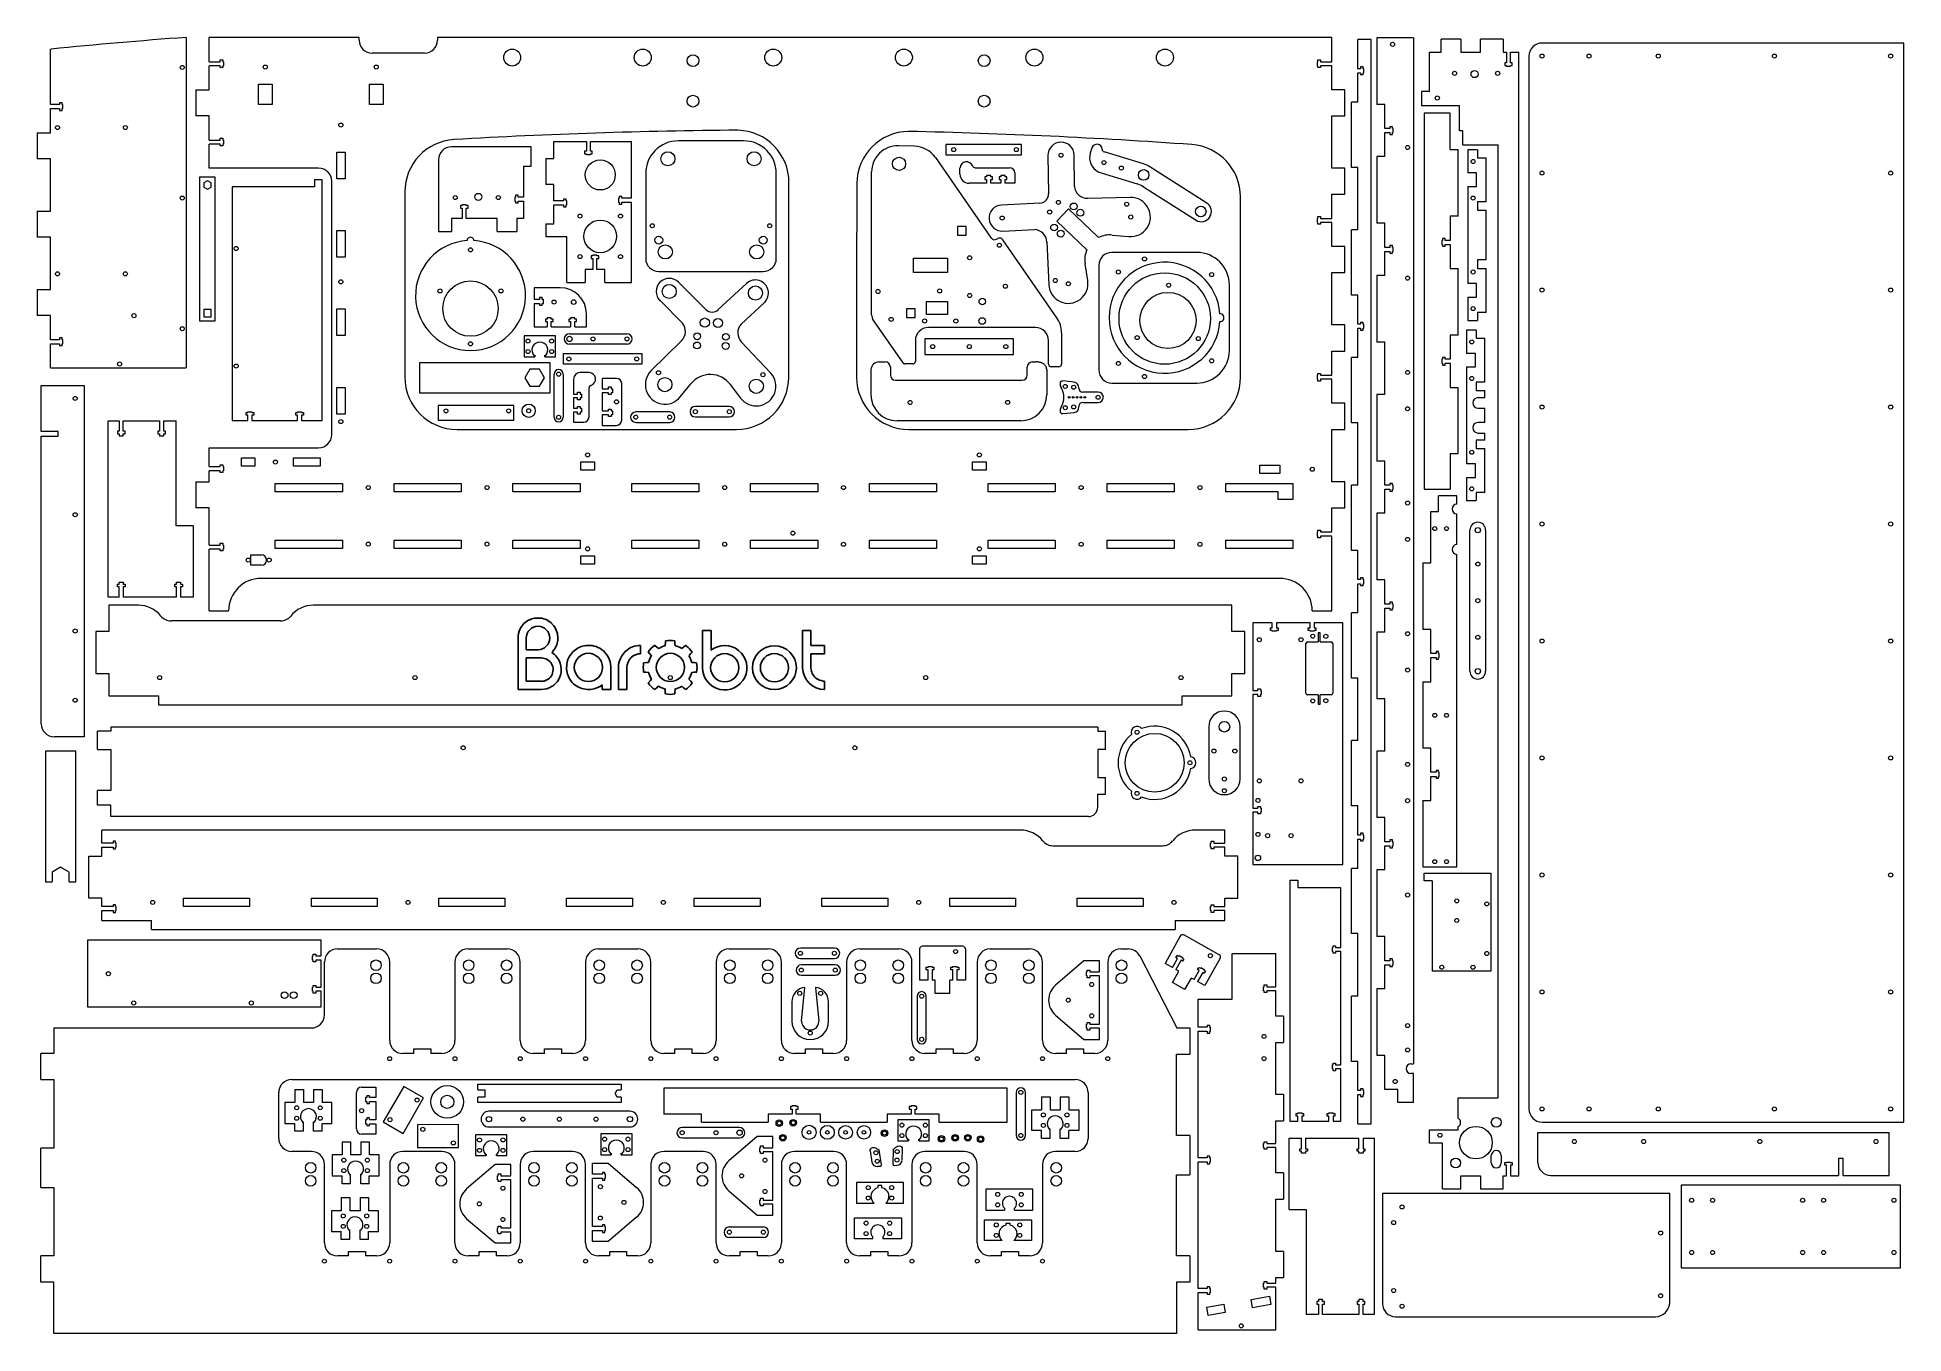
# Model space of a CAD drawing. Header units: millimetres. Extents: x 3 to 1433, y 5 to 997.
import ezdxf

# ---------------------------------------------------------------- set-up
doc = ezdxf.new("R2010")
doc.units = ezdxf.units.MM

msp = doc.modelspace()

# ---------------------------------------------------------------- linework, layer by layer
at = {"color": 7, "linetype": 'Continuous', "lineweight": 15}
for p, q in [((13.1, 987.9), (13.6, 988)), ((13.1, 945.5), (13.1, 987.9)), ((117.1, 996.9), (117.1, 743.9)), ((249.6, 996.8), (134.7, 996.8)), ((134.7, 978.3), (134.7, 996.8)), ((249.6, 994.8), (249.6, 996.8)), ((309.6, 996.8), (309.6, 994.8)), ((994.5, 996.8), (309.6, 996.8)), ((994.5, 978.3), (994.5, 996.8)), ((1014.6, 972.9), (1014.6, 995.2)), ((1024.6, 995.2), (1014.6, 995.2)), ((1024.6, 165.2), (1024.6, 995.2)), ((1029.1, 996.6), (1029.1, 945.6)), ((1057.1, 996.6), (1029.1, 996.6)), ((1057.1, 996.6), (1057.1, 211.2)), ((1078.4, 985.5), (1078.4, 995.5)), ((1093.4, 995.5), (1078.4, 995.5)), ((1093.4, 995.5), (1093.4, 985.5)), ((1108.4, 985.5), (1108.4, 995.5)), ((1125.9, 995.5), (1108.4, 995.5)), ((1125.9, 995.5), (1125.9, 985.5)), ((1432.6, 992.6), (1155.6, 992.6)), ((1432.6, 166.6), (1432.6, 992.6)), ((134.7, 978.3), (143.2, 978.3)), ((134.7, 956.8), (134.7, 975.2)), ((143.2, 975.2), (134.7, 975.2)), ((143.2, 979.7), (145.2, 979.7)), ((143.2, 978.3), (143.2, 979.7)), ((143.2, 973.9), (143.2, 975.2)), ((145.2, 973.9), (143.2, 973.9)), ((145.2, 979.7), (145.2, 978.3)), ((145.2, 978.3), (145.7, 978.3)), ((145.2, 975.2), (145.2, 973.9)), ((145.7, 975.2), (145.2, 975.2)), ((145.7, 978.3), (145.7, 975.2)), ((299.6, 984.8), (259.6, 984.8)), ((983.5, 978.3), (984, 978.3)), ((983.5, 975.2), (983.5, 978.3)), ((984, 975.2), (983.5, 975.2)), ((984, 979.7), (986, 979.7)), ((984, 978.3), (984, 979.7)), ((984, 973.8), (984, 975.2)), ((986, 973.8), (984, 973.8)), ((986, 979.7), (986, 978.3)), ((986, 978.3), (994.5, 978.3)), ((986, 975.2), (986, 973.8)), ((994.5, 975.2), (986, 975.2)), ((994.5, 956.8), (994.5, 975.2)), ((1016.6, 972.9), (1014.6, 972.9)), ((1018.6, 974.3), (1016.6, 974.3)), ((1016.6, 974.3), (1016.6, 972.9)), ((1018.6, 972.9), (1018.6, 974.3)), ((1019.1, 972.9), (1018.6, 972.9)), ((1019.1, 969.8), (1019.1, 972.9)), ((1069.4, 955.5), (1069.4, 985.5)), ((1069.4, 985.5), (1078.4, 985.5)), ((1093.4, 985.5), (1108.4, 985.5)), ((1125.9, 985.5), (1128.3, 985.5)), ((1128.3, 977.5), (1127, 977.5)), ((1127, 977.5), (1127, 975.5)), ((1127, 975.5), (1128.3, 975.5)), ((1128.3, 985.5), (1128.3, 977.5)), ((1128.3, 975.5), (1128.3, 975)), ((1128.3, 975), (1131.4, 975)), ((1131.4, 977.5), (1131.4, 985.5)), ((1131.4, 985.5), (1137.9, 985.5)), ((1132.8, 977.5), (1131.4, 977.5)), ((1131.4, 975), (1131.4, 975.5)), ((1131.4, 975.5), (1132.8, 975.5)), ((1132.8, 975.5), (1132.8, 977.5)), ((1137.9, 125.5), (1137.9, 985.5)), ((1145.6, 982.6), (1145.6, 176.6)), ((172.5, 961), (182.9, 961)), ((172.5, 945.6), (172.5, 961)), ((182.9, 961), (182.9, 945.6)), ((257.5, 945.6), (257.5, 961)), ((257.5, 961), (267.9, 961)), ((267.9, 961), (267.9, 945.6)), ((1014.6, 947.4), (1014.6, 969.8)), ((1014.6, 969.8), (1016.6, 969.8)), ((1016.6, 969.8), (1016.6, 968.4)), ((1016.6, 968.4), (1018.6, 968.4)), ((1018.6, 968.4), (1018.6, 969.8)), ((1018.6, 969.8), (1019.1, 969.8)), ((20.1, 945.5), (13.1, 945.5)), ((22.1, 946.9), (20.1, 946.9)), ((20.1, 946.9), (20.1, 945.5)), ((22.1, 945.5), (22.1, 946.9)), ((22.6, 945.5), (22.1, 945.5)), ((22.6, 942.4), (22.6, 945.5)), ((124.6, 956.8), (124.6, 936.8)), ((124.6, 956.8), (134.7, 956.8)), ((182.9, 945.6), (172.5, 945.6)), ((267.9, 945.6), (257.5, 945.6)), ((1004.6, 956.8), (994.5, 956.8)), ((1004.6, 936.8), (1004.6, 956.8)), ((1009.6, 897.4), (1009.6, 947.4)), ((1014.6, 947.4), (1009.6, 947.4)), ((1035.1, 945.6), (1029.1, 945.6)), ((1035.1, 927.1), (1035.1, 945.6)), ((1063.4, 955.5), (1063.4, 944.5)), ((1069.4, 955.5), (1063.4, 955.5)), ((1092.4, 944.5), (1063.4, 944.5)), ((1092.4, 925.5), (1092.4, 944.5)), ((13.1, 923.9), (13.1, 942.4)), ((13.1, 942.4), (20.1, 942.4)), ((20.1, 942.4), (20.1, 941)), ((20.1, 941), (22.1, 941)), ((22.1, 941), (22.1, 942.4)), ((22.1, 942.4), (22.6, 942.4)), ((134.7, 936.8), (124.6, 936.8)), ((134.7, 918.3), (134.7, 936.8)), ((994.5, 936.8), (1004.6, 936.8)), ((994.5, 896.8), (994.5, 936.8)), ((1085.3, 939), (1065.3, 939)), ((1065.3, 939), (1065.3, 651)), ((1085.3, 911), (1085.3, 939)), ((3.1, 923.9), (13.1, 923.9)), ((3.1, 923.9), (3.1, 903.9)), ((134.7, 918.3), (143.2, 918.3)), ((134.7, 896.8), (134.7, 915.2)), ((143.2, 915.2), (134.7, 915.2)), ((143.2, 919.7), (145.2, 919.7)), ((143.2, 918.3), (143.2, 919.7)), ((143.2, 913.9), (143.2, 915.2)), ((145.2, 919.7), (145.2, 918.3)), ((145.2, 918.3), (145.7, 918.3)), ((145.2, 915.2), (145.2, 913.9)), ((145.7, 915.2), (145.2, 915.2)), ((145.7, 918.3), (145.7, 915.2)), ((398.7, 904.2), (398.7, 917.2)), ((398.7, 917.2), (423.7, 917.2)), ((423.7, 917.2), (423.7, 909.7)), ((426.8, 909.7), (426.8, 917.2)), ((426.8, 917.2), (458.2, 917.2)), ((458.2, 873.8), (458.2, 917.2)), ((544.1, 917.7), (494.1, 917.7)), ((539.7, 925.8), (539.7, 925.8)), ((670.4, 924.9), (670.4, 924.9)), ((757, 915), (699, 915)), ((699, 915), (699, 907)), ((757, 907), (757, 915)), ((1039.1, 927.1), (1035.1, 927.1)), ((1035.1, 905.6), (1035.1, 924)), ((1035.1, 924), (1039.1, 924)), ((1041.1, 928.5), (1039.1, 928.5)), ((1039.1, 928.5), (1039.1, 927.1)), ((1039.1, 924), (1039.1, 922.6)), ((1039.1, 922.6), (1041.1, 922.6)), ((1041.1, 927.1), (1041.1, 928.5)), ((1041.6, 927.1), (1041.1, 927.1)), ((1041.1, 922.6), (1041.1, 924)), ((1041.1, 924), (1041.6, 924)), ((1041.6, 924), (1041.6, 927.1)), ((1094.9, 925.5), (1092.4, 925.5)), ((1094.9, 914.7), (1094.9, 925.5)), ((13.1, 903.9), (3.1, 903.9)), ((13.1, 863.9), (13.1, 903.9)), ((145.2, 913.9), (143.2, 913.9)), ((232.4, 909), (238.8, 909)), ((232.4, 888.6), (232.4, 909)), ((238.8, 909), (238.8, 888.6)), ((310.4, 903.2), (310.4, 848.2)), ((381.4, 913.2), (320.4, 913.2)), ((381.4, 898.2), (381.4, 913.2)), ((392.7, 904.2), (398.7, 904.2)), ((392.7, 904.2), (392.7, 884.2)), ((423.7, 909.7), (422.3, 909.7)), ((422.3, 909.7), (422.3, 907.7)), ((422.3, 907.7), (423.7, 907.7)), ((423.7, 907.7), (423.7, 907.2)), ((423.7, 907.2), (426.8, 907.2)), ((428.1, 909.7), (426.8, 909.7)), ((426.8, 907.2), (426.8, 907.7)), ((426.8, 907.7), (428.1, 907.7)), ((428.1, 907.7), (428.1, 909.7)), ((675, 913.6), (662.7, 913.9)), ((691, 905), (733.8, 843.2)), ((699, 907), (757, 907)), ((777.2, 906.6), (777.6, 877.1)), ((797.5, 882.7), (797.2, 906.9)), ((810.9, 912.3), (809.6, 908.2)), ((850.4, 900), (820.1, 909.4)), ((1029.1, 905.6), (1029.1, 854.6)), ((1035.1, 905.6), (1029.1, 905.6)), ((1085.3, 911), (1091.3, 911)), ((1091.3, 860), (1091.3, 911)), ((1094.9, 914.7), (1121.9, 914.7)), ((1106.2, 910.9), (1098.8, 910.9)), ((1098.8, 910.9), (1098.8, 893.1)), ((1106.2, 910.9), (1106.2, 904.7)), ((1106.2, 904.7), (1112.9, 904.7)), ((1112.9, 871.1), (1112.9, 904.7)), ((1121.9, 185), (1121.9, 914.7)), ((139.4, 890), (127.4, 890)), ((127.4, 890), (127.4, 780)), ((133.4, 887.1), (130.6, 885.5)), ((136.2, 885.5), (133.4, 887.1)), ((218.6, 896.8), (134.7, 896.8)), ((139.4, 780), (139.4, 890)), ((215.4, 888.2), (215.4, 882.4)), ((215.4, 888.2), (221.4, 888.2)), ((221.4, 703.7), (221.4, 888.2)), ((228.6, 692.8), (228.6, 886.8)), ((238.8, 888.6), (232.4, 888.6)), ((375.4, 898.2), (381.4, 898.2)), ((375.4, 898.2), (375.4, 874.7)), ((469.1, 892.7), (469.1, 827.7)), ((569.1, 827.7), (569.1, 892.7)), ((642.1, 784.6), (642.1, 893.9)), ((709.8, 892.2), (709.8, 897.1)), ((709.8, 897.1), (709.8, 897.1)), ((721.4, 897.1), (747.8, 897.1)), ((730.2, 890.2), (728.9, 890.2)), ((728.9, 890.2), (728.9, 888.2)), ((728.9, 888.2), (730.2, 888.2)), ((733.3, 891.2), (730.2, 891.2)), ((730.2, 891.2), (730.2, 890.2)), ((730.2, 888.2), (730.2, 885.2)), ((733.3, 890.2), (733.3, 891.2)), ((734.7, 890.2), (733.3, 890.2)), ((733.3, 885.2), (733.3, 888.2)), ((733.3, 888.2), (734.7, 888.2)), ((734.7, 888.2), (734.7, 890.2)), ((741.2, 890.2), (739.9, 890.2)), ((739.9, 890.2), (739.9, 888.2)), ((739.9, 888.2), (741.2, 888.2)), ((744.3, 891.2), (741.2, 891.2)), ((741.2, 891.2), (741.2, 890.2)), ((741.2, 888.2), (741.2, 885.2)), ((744.3, 890.2), (744.3, 891.2)), ((745.7, 890.2), (744.3, 890.2)), ((744.3, 885.2), (744.3, 888.2)), ((744.3, 888.2), (745.7, 888.2)), ((745.7, 888.2), (745.7, 890.2)), ((751.8, 893.1), (751.8, 885.2)), ((815.5, 894.1), (845.6, 884.7)), ((898.9, 870.1), (855.1, 897.8)), ((1004.6, 896.8), (994.5, 896.8)), ((1004.6, 876.8), (1004.6, 896.8)), ((1014.6, 897.4), (1009.6, 897.4)), ((1014.6, 849.7), (1014.6, 897.4)), ((1105.5, 893.1), (1098.8, 893.1)), ((1105.5, 882.7), (1105.5, 893.1)), ((130.6, 885.5), (130.6, 882.3)), ((130.6, 882.3), (133.4, 880.7)), ((133.4, 880.7), (136.2, 882.3)), ((136.2, 882.3), (136.2, 885.5)), ((152.4, 882.4), (152.4, 703.7)), ((215.4, 882.4), (152.4, 882.4)), ((284.6, 878.7), (284.6, 736.8)), ((369.4, 874.7), (368.9, 874.7)), ((368.9, 874.7), (368.9, 871.6)), ((371.4, 876.1), (369.4, 876.1)), ((369.4, 876.1), (369.4, 874.7)), ((371.4, 874.7), (371.4, 876.1)), ((375.4, 874.7), (371.4, 874.7)), ((398.7, 884.2), (392.7, 884.2)), ((398.7, 871.7), (398.7, 884.2)), ((408.2, 873.1), (406.2, 873.1)), ((406.2, 873.1), (406.2, 871.7)), ((408.2, 871.7), (408.2, 873.1)), ((448.7, 873.8), (448.2, 873.8)), ((448.2, 873.8), (448.2, 870.7)), ((450.7, 875.1), (448.7, 875.1)), ((448.7, 875.1), (448.7, 873.8)), ((450.7, 873.8), (450.7, 875.1)), ((458.2, 873.8), (450.7, 873.8)), ((578.6, 810.4), (578.8, 885.7)), ((630.8, 885), (630.6, 810.2)), ((730.2, 885.2), (716.8, 885.2)), ((741.2, 885.2), (733.3, 885.2)), ((751.8, 885.2), (744.3, 885.2)), ((840.5, 874.4), (807.7, 873.7)), ((850.3, 882.5), (890.7, 857)), ((924.6, 736.8), (924.6, 874.9)), ((994.5, 876.8), (1004.6, 876.8)), ((994.5, 858.3), (994.5, 876.8)), ((1098.8, 882.7), (1105.5, 882.7)), ((1098.8, 882.7), (1098.8, 808.5)), ((3.1, 863.9), (13.1, 863.9)), ((3.1, 863.9), (3.1, 843.9)), ((328.5, 858.2), (320.4, 858.2)), ((320.4, 858.2), (320.4, 848.2)), ((328.5, 868.2), (327.2, 868.2)), ((327.2, 868.2), (327.2, 866.2)), ((327.2, 866.2), (328.5, 866.2)), ((331.6, 868.7), (328.5, 868.7)), ((328.5, 868.7), (328.5, 868.2)), ((328.5, 866.2), (328.5, 858.2)), ((331.6, 868.2), (331.6, 868.7)), ((333, 868.2), (331.6, 868.2)), ((331.6, 858.2), (331.6, 866.2)), ((331.6, 866.2), (333, 866.2)), ((355.4, 858.2), (331.6, 858.2)), ((333, 866.2), (333, 868.2)), ((355.4, 848.2), (355.4, 858.2)), ((368.9, 871.6), (369.4, 871.6)), ((369.4, 871.6), (369.4, 870.2)), ((369.4, 870.2), (371.4, 870.2)), ((375.4, 858.2), (370.4, 858.2)), ((370.4, 858.2), (370.4, 848.2)), ((371.4, 870.2), (371.4, 871.6)), ((371.4, 871.6), (375.4, 871.6)), ((375.4, 871.6), (375.4, 858.2)), ((406.2, 871.7), (398.7, 871.7)), ((398.7, 854.2), (398.7, 868.6)), ((398.7, 868.6), (406.2, 868.6)), ((406.2, 868.6), (406.2, 867.2)), ((406.2, 867.2), (408.2, 867.2)), ((408.7, 871.7), (408.2, 871.7)), ((408.2, 867.2), (408.2, 868.6)), ((408.2, 868.6), (408.7, 868.6)), ((408.7, 868.6), (408.7, 871.7)), ((448.2, 870.7), (448.7, 870.7)), ((448.7, 870.7), (448.7, 869.3)), ((448.7, 869.3), (450.7, 869.3)), ((450.7, 869.3), (450.7, 870.7)), ((450.7, 870.7), (458.2, 870.7)), ((458.2, 809.2), (458.2, 870.7)), ((771, 870.1), (741.5, 868.5)), ((792.8, 865.6), (783.9, 856.1)), ((815.9, 843.7), (792.8, 865.6)), ((901, 859.3), (901.3, 859.7)), ((983.5, 858.3), (984, 858.3)), ((983.5, 855.2), (983.5, 858.3)), ((984, 859.7), (986, 859.7)), ((984, 858.3), (984, 859.7)), ((986, 859.7), (986, 858.3)), ((986, 858.3), (994.5, 858.3)), ((1091.3, 860), (1085.3, 860)), ((1085.3, 860), (1085.3, 841.5)), ((1112.9, 871.1), (1106.2, 871.1)), ((1106.2, 871.1), (1106.2, 864.7)), ((1106.2, 864.7), (1112.9, 864.7)), ((1112.9, 826.5), (1112.9, 864.7)), ((13.1, 843.9), (3.1, 843.9)), ((13.1, 803.9), (13.1, 843.9)), ((232.4, 849), (238.8, 849)), ((232.4, 828.6), (232.4, 849)), ((238.8, 849), (238.8, 828.6)), ((310.4, 848.2), (320.4, 848.2)), ((355.4, 848.2), (370.4, 848.2)), ((392.7, 854.2), (398.7, 854.2)), ((392.7, 854.2), (392.7, 844.2)), ((408.7, 844.2), (392.7, 844.2)), ((408.7, 809.2), (408.7, 844.2)), ((707.9, 852.1), (707.9, 845.5)), ((714.5, 852.1), (707.9, 852.1)), ((707.9, 845.5), (714.5, 845.5)), ((714.5, 845.5), (714.5, 852.1)), ((742.6, 848.6), (766.8, 849.8)), ((783.9, 856.1), (807, 834.3)), ((826.3, 845.6), (839.2, 844.5)), ((984, 855.2), (983.5, 855.2)), ((984, 853.8), (984, 855.2)), ((986, 853.8), (984, 853.8)), ((986, 855.2), (986, 853.8)), ((994.5, 855.2), (986, 855.2)), ((994.5, 836.8), (994.5, 855.2)), ((1009.6, 799.7), (1009.6, 849.7)), ((1014.6, 849.7), (1009.6, 849.7)), ((1035.1, 854.6), (1029.1, 854.6)), ((1035.1, 836.1), (1035.1, 854.6)), ((428.6, 829.7), (427.2, 829.7)), ((427.2, 829.7), (427.2, 827.7)), ((431.7, 830.2), (428.6, 830.2)), ((428.6, 830.2), (428.6, 829.7)), ((431.7, 829.7), (431.7, 830.2)), ((433.1, 829.7), (431.7, 829.7)), ((433.1, 827.7), (433.1, 829.7)), ((738, 842.5), (738.4, 842.8)), ((784.1, 782.2), (742.6, 842)), ((776.4, 840.3), (777.8, 807.4)), ((891.1, 832.3), (826.1, 832.3)), ((1004.6, 836.8), (994.5, 836.8)), ((1004.6, 816.8), (1004.6, 836.8)), ((1039.1, 836.1), (1035.1, 836.1)), ((1035.1, 814.6), (1035.1, 833)), ((1035.1, 833), (1039.1, 833)), ((1041.1, 837.5), (1039.1, 837.5)), ((1039.1, 837.5), (1039.1, 836.1)), ((1039.1, 833), (1039.1, 831.6)), ((1039.1, 831.6), (1041.1, 831.6)), ((1041.1, 836.1), (1041.1, 837.5)), ((1041.6, 836.1), (1041.1, 836.1)), ((1041.1, 831.6), (1041.1, 833)), ((1041.1, 833), (1041.6, 833)), ((1041.6, 833), (1041.6, 836.1)), ((1079.3, 841.5), (1078.8, 841.5)), ((1078.8, 841.5), (1078.8, 838.4)), ((1078.8, 838.4), (1079.3, 838.4)), ((1081.3, 842.9), (1079.3, 842.9)), ((1079.3, 842.9), (1079.3, 841.5)), ((1079.3, 838.4), (1079.3, 837.1)), ((1079.3, 837.1), (1081.3, 837.1)), ((1081.3, 841.5), (1081.3, 842.9)), ((1085.3, 841.5), (1081.3, 841.5)), ((1081.3, 837.1), (1081.3, 838.4)), ((1081.3, 838.4), (1085.3, 838.4)), ((1085.3, 838.4), (1085.3, 820)), ((238.8, 828.6), (232.4, 828.6)), ((422.7, 819.2), (422.7, 809.2)), ((428.6, 819.2), (422.7, 819.2)), ((427.2, 827.7), (428.6, 827.7)), ((428.6, 827.7), (428.6, 819.2)), ((431.7, 819.2), (431.7, 827.7)), ((431.7, 827.7), (433.1, 827.7)), ((437.7, 819.2), (431.7, 819.2)), ((437.7, 809.2), (437.7, 819.2)), ((479.1, 817.7), (559.1, 817.7)), ((674.2, 827.8), (700.2, 827.8)), ((674.2, 816.8), (674.2, 827.8)), ((700.2, 816.8), (674.2, 816.8)), ((700.2, 827.8), (700.2, 816.8)), ((807.6, 810.7), (805.6, 823.5)), ((816.1, 822.3), (816.1, 742.3)), ((994.5, 816.8), (1004.6, 816.8)), ((994.5, 776.8), (994.5, 816.8)), ((1085.3, 820), (1091.3, 820)), ((1091.3, 769), (1091.3, 820)), ((1112.9, 826.5), (1106.2, 826.5)), ((1106.2, 826.5), (1106.2, 820.1)), ((1106.2, 820.1), (1112.9, 820.1)), ((1112.9, 786.4), (1112.9, 820.1)), ((3.1, 803.9), (3.1, 783.9)), ((3.1, 803.9), (13.1, 803.9)), ((383.7, 805.3), (383.7, 796.3)), ((403.7, 805.3), (383.7, 805.3)), ((408.7, 809.2), (422.7, 809.2)), ((437.7, 809.2), (458.2, 809.2)), ((515.1, 788.6), (494.2, 809.5)), ((546.3, 808.5), (524.7, 788.5)), ((578.6, 736.8), (578.6, 810.4)), ((630.6, 810.2), (630.6, 736.8)), ((916.1, 757.3), (916.1, 807.3)), ((1029.1, 814.6), (1029.1, 763.6)), ((1035.1, 814.6), (1029.1, 814.6)), ((1105.5, 808.5), (1098.8, 808.5)), ((1105.5, 798.1), (1105.5, 808.5)), ((136.2, 788.5), (130.6, 788.5)), ((130.6, 788.5), (130.6, 782.9)), ((136.2, 782.9), (136.2, 788.5)), ((232.4, 789), (238.8, 789)), ((232.4, 768.6), (232.4, 789)), ((238.8, 789), (238.8, 768.6)), ((387.7, 796.3), (383.7, 796.3)), ((383.7, 793.2), (387.7, 793.2)), ((383.7, 793.2), (383.7, 775.3)), ((389.7, 797.7), (387.7, 797.7)), ((387.7, 797.7), (387.7, 796.3)), ((387.7, 793.2), (387.7, 791.8)), ((387.7, 791.8), (389.7, 791.8)), ((389.7, 796.3), (389.7, 797.7)), ((390.7, 796.3), (389.7, 796.3)), ((389.7, 791.8), (389.7, 793.2)), ((389.7, 793.2), (390.7, 793.2)), ((390.7, 793.2), (390.7, 796.3)), ((480.1, 795.4), (497.2, 778.2)), ((542.2, 777.4), (559.9, 793.8)), ((675.5, 789.1), (668.9, 789.1)), ((668.9, 789.1), (668.9, 782.5)), ((675.5, 782.5), (675.5, 789.1)), ((684.2, 794.8), (700.2, 794.8)), ((684.2, 784.8), (684.2, 794.8)), ((700.2, 794.8), (700.2, 784.8)), ((1014.6, 799.7), (1009.6, 799.7)), ((1014.6, 777.3), (1014.6, 799.7)), ((1098.8, 798.1), (1105.5, 798.1)), ((1098.8, 798.1), (1098.8, 780.3)), ((1112.9, 786.4), (1106.1, 786.4)), ((1106.1, 786.4), (1106.1, 780.3)), ((13.1, 783.9), (3.1, 783.9)), ((13.1, 765.5), (13.1, 783.9)), ((127.4, 780), (139.4, 780)), ((130.6, 782.9), (136.2, 782.9)), ((383.7, 775.3), (393.6, 775.3)), ((393.6, 781.3), (392.3, 781.3)), ((392.3, 781.3), (392.3, 779.3)), ((392.3, 779.3), (393.6, 779.3)), ((396.7, 782.3), (393.6, 782.3)), ((393.6, 782.3), (393.6, 781.3)), ((393.6, 779.3), (393.6, 775.3)), ((396.7, 781.3), (396.7, 782.3)), ((398.1, 781.3), (396.7, 781.3)), ((396.7, 775.3), (396.7, 779.3)), ((396.7, 779.3), (398.1, 779.3)), ((396.7, 775.3), (411.6, 775.3)), ((398.1, 779.3), (398.1, 781.3)), ((411.6, 781.3), (410.3, 781.3)), ((410.3, 781.3), (410.3, 779.3)), ((410.3, 779.3), (411.6, 779.3)), ((414.7, 782.3), (411.6, 782.3)), ((411.6, 782.3), (411.6, 781.3)), ((411.6, 779.3), (411.6, 775.3)), ((414.7, 781.3), (414.7, 782.3)), ((416.1, 781.3), (414.7, 781.3)), ((414.7, 775.3), (414.7, 779.3)), ((414.7, 779.3), (416.1, 779.3)), ((414.7, 775.3), (423.7, 775.3)), ((416.1, 779.3), (416.1, 781.3)), ((423.7, 775.3), (423.7, 785.3)), ((643.6, 780), (666, 747.7)), ((668.9, 782.5), (675.5, 782.5)), ((700.2, 784.8), (684.2, 784.8)), ((767.6, 774.8), (685.6, 774.8)), ((1004.6, 776.8), (994.5, 776.8)), ((1004.6, 756.8), (1004.6, 776.8)), ((1016.6, 777.3), (1014.6, 777.3)), ((1014.6, 751.9), (1014.6, 774.2)), ((1014.6, 774.2), (1016.6, 774.2)), ((1018.6, 778.7), (1016.6, 778.7)), ((1016.6, 778.7), (1016.6, 777.3)), ((1016.6, 774.2), (1016.6, 772.9)), ((1016.6, 772.9), (1018.6, 772.9)), ((1018.6, 777.3), (1018.6, 778.7)), ((1019.1, 777.3), (1018.6, 777.3)), ((1018.6, 772.9), (1018.6, 774.2)), ((1018.6, 774.2), (1019.1, 774.2)), ((1019.1, 774.2), (1019.1, 777.3)), ((1105.2, 772.8), (1097.8, 772.8)), ((1097.8, 772.8), (1097.8, 755)), ((1098.8, 780.3), (1106.1, 780.3)), ((1105.2, 772.8), (1105.2, 766.6)), ((20.1, 765.5), (13.1, 765.5)), ((13.1, 743.9), (13.1, 762.4)), ((13.1, 762.4), (20.1, 762.4)), ((22.1, 766.9), (20.1, 766.9)), ((20.1, 766.9), (20.1, 765.5)), ((20.1, 762.4), (20.1, 761)), ((20.1, 761), (22.1, 761)), ((22.1, 765.5), (22.1, 766.9)), ((22.6, 765.5), (22.1, 765.5)), ((22.1, 761), (22.1, 762.4)), ((22.1, 762.4), (22.6, 762.4)), ((22.6, 762.4), (22.6, 765.5)), ((238.8, 768.6), (232.4, 768.6)), ((376, 768.4), (376, 752.4)), ((400, 768.4), (376, 768.4)), ((400, 752.4), (400, 768.4)), ((406.7, 766.1), (406.7, 766.1)), ((410.7, 770.1), (454.7, 770.1)), ((454.7, 762.1), (410.7, 762.1)), ((458.7, 766.1), (458.7, 766.1)), ((496.5, 764.7), (473.1, 741.6)), ((564.8, 739.9), (542.3, 763.8)), ((675.6, 764.8), (675.6, 748.9)), ((682.9, 766.2), (682.9, 754.2)), ((750.9, 766.2), (682.9, 766.2)), ((750.9, 754.2), (750.9, 766.2)), ((777.6, 746.8), (777.6, 764.8)), ((787.6, 770.8), (787.6, 746.8)), ((1035.1, 763.6), (1029.1, 763.6)), ((1035.1, 723.6), (1035.1, 763.6)), ((1091.3, 769), (1085.3, 769)), ((1085.3, 769), (1085.3, 750.5)), ((1105.2, 766.6), (1111.9, 766.6)), ((1111.9, 733), (1111.9, 766.6)), ((13.1, 743.9), (117.1, 743.9)), ((295.8, 747.8), (295.8, 724.8)), ((395.8, 747.8), (295.8, 747.8)), ((376, 752.4), (384.2, 752.4)), ((383.7, 753.3), (384.2, 753.7)), ((384.2, 753.7), (384.2, 752.4)), ((391.9, 753.7), (392.4, 753.3)), ((391.9, 752.4), (391.9, 753.7)), ((391.9, 752.4), (400, 752.4)), ((395.8, 724.8), (395.8, 747.8)), ((406.2, 746.8), (406.2, 754.8)), ((406.2, 754.8), (466.2, 754.8)), ((466.2, 746.8), (406.2, 746.8)), ((466.2, 754.8), (466.2, 746.8)), ((648, 748.5), (652.5, 748.5)), ((656.5, 744.5), (656.5, 738.4)), ((673.6, 746.9), (667.6, 746.9)), ((682.9, 754.2), (750.9, 754.2)), ((761.3, 738.4), (761.3, 744.5)), ((765.2, 748.5), (767.9, 748.5)), ((785.6, 744.8), (779.6, 744.8)), ((994.5, 756.8), (1004.6, 756.8)), ((994.5, 738.3), (994.5, 756.8)), ((1009.6, 701.9), (1009.6, 751.9)), ((1014.6, 751.9), (1009.6, 751.9)), ((1079.3, 750.5), (1078.8, 750.5)), ((1078.8, 750.5), (1078.8, 747.4)), ((1078.8, 747.4), (1079.3, 747.4)), ((1079.3, 751.9), (1079.3, 750.5)), ((1081.3, 751.9), (1079.3, 751.9)), ((1079.3, 747.4), (1079.3, 746.1)), ((1079.3, 746.1), (1081.3, 746.1)), ((1081.3, 750.5), (1081.3, 751.9)), ((1085.3, 750.5), (1081.3, 750.5)), ((1081.3, 746.1), (1081.3, 747.4)), ((1081.3, 747.4), (1085.3, 747.4)), ((1085.3, 747.4), (1085.3, 729)), ((1104.6, 755), (1097.8, 755)), ((1097.8, 744.6), (1104.6, 744.6)), ((1097.8, 744.6), (1097.8, 670.5)), ((1104.6, 744.6), (1104.6, 755)), ((6.1, 730.5), (39.1, 730.5)), ((6.1, 695.3), (6.1, 730.5)), ((39.1, 730.5), (39.1, 461.5)), ((380.3, 742.8), (376.5, 736.3)), ((376.5, 736.3), (380.3, 729.8)), ((387.8, 742.8), (380.3, 742.8)), ((380.3, 729.8), (387.8, 729.8)), ((391.5, 736.3), (387.8, 742.8)), ((387.8, 729.8), (391.5, 736.3)), ((398.9, 706.1), (398.9, 739.1)), ((405.9, 739.1), (405.9, 706.1)), ((413.8, 735.3), (413.8, 723.9)), ((425.7, 740.3), (418.8, 740.3)), ((435.7, 735.9), (435.7, 727.9)), ((446.7, 735.9), (435.7, 735.9)), ((440.7, 729.3), (442.7, 729.3)), ((440.7, 727.9), (440.7, 729.3)), ((442.7, 729.3), (442.7, 727.9)), ((450.7, 703.9), (450.7, 731.9)), ((495.4, 721.7), (503.7, 731.7)), ((533.9, 731.2), (541.7, 720.8)), ((641.6, 742.6), (641.6, 723.4)), ((660.5, 734.4), (757.3, 734.4)), ((776.2, 742.6), (776.3, 742.2)), ((776.3, 742.2), (776.3, 723.4)), ((786.4, 731.9), (786.4, 731.8)), ((797.3, 733), (788.6, 733.9)), ((826.1, 732.3), (891.1, 732.3)), ((983.5, 738.3), (984, 738.3)), ((983.5, 735.2), (983.5, 738.3)), ((984, 735.2), (983.5, 735.2)), ((984, 739.7), (986, 739.7)), ((984, 738.3), (984, 739.7)), ((984, 733.8), (984, 735.2)), ((986, 733.8), (984, 733.8)), ((986, 739.7), (986, 738.3)), ((986, 738.3), (994.5, 738.3)), ((986, 735.2), (986, 733.8)), ((994.5, 735.2), (986, 735.2)), ((994.5, 716.8), (994.5, 735.2)), ((1111.9, 733), (1105.2, 733)), ((1105.2, 733), (1105.2, 726.6)), ((232.4, 729), (238.8, 729)), ((232.4, 708.6), (232.4, 729)), ((238.8, 729), (238.8, 708.6)), ((295.8, 724.8), (395.8, 724.8)), ((310.1, 715), (310.1, 704)), ((368.1, 715), (310.1, 715)), ((368.1, 704), (368.1, 715)), ((413.8, 723.9), (416.8, 723.9)), ((416.8, 720.9), (413.8, 720.9)), ((413.8, 720.9), (413.8, 713)), ((416.8, 723.9), (416.8, 725.3)), ((416.8, 725.3), (418.8, 725.3)), ((416.8, 719.5), (416.8, 720.9)), ((418.8, 719.5), (416.8, 719.5)), ((418.8, 725.3), (418.8, 723.9)), ((418.8, 723.9), (419.8, 723.9)), ((419.8, 720.9), (418.8, 720.9)), ((418.8, 720.9), (418.8, 719.5)), ((419.8, 723.9), (419.8, 720.9)), ((425.7, 706.4), (425.7, 728.6)), ((435.7, 727.9), (440.7, 727.9)), ((440.7, 724.8), (435.7, 724.8)), ((435.7, 724.8), (435.7, 711)), ((440.7, 723.5), (440.7, 724.8)), ((442.7, 723.5), (440.7, 723.5)), ((442.7, 727.9), (443.7, 727.9)), ((442.7, 724.8), (442.7, 723.5)), ((443.7, 724.8), (442.7, 724.8)), ((443.7, 727.9), (443.7, 724.8)), ((800.8, 728.4), (800.8, 728.8)), ((815.6, 725.4), (803.8, 725.4)), ((803.8, 717.4), (815.6, 717.4)), ((1004.6, 716.8), (994.5, 716.8)), ((1004.6, 696.8), (1004.6, 716.8)), ((1029.1, 723.6), (1029.1, 672.6)), ((1035.1, 723.6), (1029.1, 723.6)), ((1085.3, 729), (1091.3, 729)), ((1091.3, 678), (1091.3, 729)), ((1105.2, 726.6), (1111.9, 726.6)), ((1111.9, 721.1), (1106.6, 721.1)), ((1111.9, 721.1), (1111.9, 726.6)), ((57.4, 568.4), (57.4, 703.4)), ((57.4, 703.4), (65.8, 703.4)), ((65.8, 703.4), (65.8, 695.4)), ((68.9, 695.4), (68.9, 703.4)), ((68.9, 703.4), (96.8, 703.4)), ((96.8, 703.4), (96.8, 695.4)), ((99.9, 695.4), (99.9, 703.4)), ((99.9, 703.4), (109.4, 703.4)), ((109.4, 622.9), (109.4, 703.4)), ((152.4, 703.7), (164.4, 703.7)), ((163.1, 709.7), (164.4, 709.7)), ((163.1, 707.7), (163.1, 709.7)), ((164.4, 707.7), (163.1, 707.7)), ((164.4, 710.2), (167.5, 710.2)), ((164.4, 709.7), (164.4, 710.2)), ((164.4, 703.7), (164.4, 707.7)), ((167.5, 710.2), (167.5, 709.7)), ((167.5, 709.7), (168.9, 709.7)), ((167.5, 707.7), (167.5, 703.7)), ((168.9, 707.7), (167.5, 707.7)), ((167.5, 703.7), (202.4, 703.7)), ((168.9, 709.7), (168.9, 707.7)), ((201.1, 709.7), (202.4, 709.7)), ((201.1, 707.7), (201.1, 709.7)), ((202.4, 707.7), (201.1, 707.7)), ((202.4, 710.2), (205.5, 710.2)), ((202.4, 709.7), (202.4, 710.2)), ((202.4, 703.7), (202.4, 707.7)), ((205.5, 710.2), (205.5, 709.7)), ((205.5, 709.7), (206.9, 709.7)), ((205.5, 707.7), (205.5, 703.7)), ((206.9, 707.7), (205.5, 707.7)), ((205.5, 703.7), (221.4, 703.7)), ((206.9, 709.7), (206.9, 707.7)), ((238.8, 708.6), (232.4, 708.6)), ((310.1, 704), (368.1, 704)), ((413.8, 713), (416.8, 713)), ((416.8, 709.9), (413.8, 709.9)), ((413.8, 709.9), (413.8, 702.4)), ((413.8, 702.4), (421.7, 702.4)), ((416.8, 713), (416.8, 714.4)), ((416.8, 714.4), (418.8, 714.4)), ((416.8, 708.5), (416.8, 709.9)), ((418.8, 708.5), (416.8, 708.5)), ((418.8, 714.4), (418.8, 713)), ((418.8, 713), (419.8, 713)), ((419.8, 709.9), (418.8, 709.9)), ((418.8, 709.9), (418.8, 708.5)), ((419.8, 713), (419.8, 709.9)), ((435.7, 711), (440.7, 711)), ((440.7, 707.9), (435.7, 707.9)), ((435.7, 707.9), (435.7, 699.9)), ((440.7, 712.4), (442.7, 712.4)), ((440.7, 711), (440.7, 712.4)), ((440.7, 706.6), (440.7, 707.9)), ((442.7, 706.6), (440.7, 706.6)), ((442.7, 712.4), (442.7, 711)), ((442.7, 711), (443.7, 711)), ((442.7, 707.9), (442.7, 706.6)), ((443.7, 707.9), (442.7, 707.9)), ((443.7, 711), (443.7, 707.9)), ((457.5, 706.2), (457.5, 706.2)), ((487.5, 710.2), (461.5, 710.2)), ((461.5, 702.2), (487.5, 702.2)), ((491.5, 706.2), (491.5, 706.2)), ((503.1, 710.4), (503.1, 710.4)), ((533.1, 714.4), (507.1, 714.4)), ((507.1, 706.4), (533.1, 706.4)), ((537.1, 710.4), (537.1, 710.4)), ((756.3, 703.4), (661.6, 703.4)), ((786.4, 710.9), (786.4, 710.9)), ((788.6, 708.9), (797.3, 709.7)), ((800.8, 714), (800.8, 714.4)), ((1014.6, 701.9), (1009.6, 701.9)), ((1014.6, 654.1), (1014.6, 701.9)), ((1106.6, 713), (1111.9, 713)), ((1111.9, 702.1), (1106.6, 702.1)), ((1111.9, 702.1), (1111.9, 713)), ((19.1, 695.3), (6.1, 695.3)), ((6.1, 691.7), (19.1, 691.7)), ((6.1, 471.5), (6.1, 691.7)), ((19.1, 691.7), (19.1, 695.3)), ((65.8, 695.4), (64.5, 695.4)), ((64.5, 695.4), (64.5, 693.4)), ((64.5, 693.4), (65.8, 693.4)), ((65.8, 693.4), (65.8, 691.9)), ((65.8, 691.9), (68.9, 691.9)), ((70.3, 695.4), (68.9, 695.4)), ((68.9, 691.9), (68.9, 693.4)), ((68.9, 693.4), (70.3, 693.4)), ((70.3, 693.4), (70.3, 695.4)), ((96.8, 695.4), (95.5, 695.4)), ((95.5, 695.4), (95.5, 693.4)), ((95.5, 693.4), (96.8, 693.4)), ((96.8, 693.4), (96.8, 691.9)), ((96.8, 691.9), (99.9, 691.9)), ((101.3, 695.4), (99.9, 695.4)), ((99.9, 691.9), (99.9, 693.4)), ((99.9, 693.4), (101.3, 693.4)), ((101.3, 693.4), (101.3, 695.4)), ((324.6, 696.8), (538.6, 696.8)), ((435.7, 699.9), (446.7, 699.9)), ((670.6, 696.8), (884.6, 696.8)), ((994.5, 696.8), (1004.6, 696.8)), ((994.5, 656.8), (994.5, 696.8)), ((1111.9, 688.5), (1105.2, 688.5)), ((1105.2, 688.5), (1105.2, 682.1)), ((1106.6, 694), (1111.9, 694)), ((1111.9, 688.5), (1111.9, 694)), ((134.7, 682.8), (218.6, 682.8)), ((134.7, 668.3), (134.7, 682.8)), ((159.4, 675), (169.8, 675)), ((159.4, 668.6), (159.4, 675)), ((169.8, 675), (169.8, 668.6)), ((199.4, 668.6), (199.4, 675)), ((199.4, 675), (219.8, 675)), ((219.8, 675), (219.8, 668.6)), ((419.4, 672), (429.8, 672)), ((419.4, 665.6), (419.4, 672)), ((429.8, 672), (429.8, 665.6)), ((719.4, 665.6), (719.4, 672)), ((719.4, 672), (729.8, 672)), ((729.8, 672), (729.8, 665.6)), ((1035.1, 672.6), (1029.1, 672.6)), ((1035.1, 654.1), (1035.1, 672.6)), ((1091.3, 678), (1085.3, 678)), ((1085.3, 678), (1085.3, 651)), ((1105.2, 682.1), (1111.9, 682.1)), ((1111.9, 648.4), (1111.9, 682.1)), ((134.7, 668.3), (143.2, 668.3)), ((134.7, 656.8), (134.7, 665.2)), ((143.2, 665.2), (134.7, 665.2)), ((143.2, 669.7), (145.2, 669.7)), ((143.2, 668.3), (143.2, 669.7)), ((143.2, 663.9), (143.2, 665.2)), ((145.2, 663.9), (143.2, 663.9)), ((145.2, 669.7), (145.2, 668.3)), ((145.2, 668.3), (145.7, 668.3)), ((145.2, 665.2), (145.2, 663.9)), ((145.7, 665.2), (145.2, 665.2)), ((145.7, 668.3), (145.7, 665.2)), ((169.8, 668.6), (159.4, 668.6)), ((219.8, 668.6), (199.4, 668.6)), ((429.8, 665.6), (419.4, 665.6)), ((729.8, 665.6), (719.4, 665.6)), ((939.4, 669.5), (954.8, 669.5)), ((939.4, 663.1), (939.4, 669.5)), ((954.8, 663.1), (939.4, 663.1)), ((954.8, 669.5), (954.8, 663.1)), ((1104.6, 670.5), (1097.8, 670.5)), ((1097.8, 660.1), (1104.6, 660.1)), ((1097.8, 660.1), (1097.8, 642.3)), ((1104.6, 660.1), (1104.6, 670.5)), ((124.6, 656.8), (124.6, 636.8)), ((124.6, 656.8), (134.7, 656.8)), ((185.4, 655.5), (236.8, 655.5)), ((185.4, 649.1), (185.4, 655.5)), ((236.8, 649.1), (185.4, 649.1)), ((236.8, 655.5), (236.8, 649.1)), ((276.4, 655.5), (327.8, 655.5)), ((276.4, 649.1), (276.4, 655.5)), ((327.8, 649.1), (276.4, 649.1)), ((327.8, 655.5), (327.8, 649.1)), ((367.4, 655.5), (418.8, 655.5)), ((367.4, 649.1), (367.4, 655.5)), ((418.8, 649.1), (367.4, 649.1)), ((418.8, 655.5), (418.8, 649.1)), ((458.4, 655.5), (509.8, 655.5)), ((458.4, 649.1), (458.4, 655.5)), ((509.8, 649.1), (458.4, 649.1)), ((509.8, 655.5), (509.8, 649.1)), ((549.4, 655.5), (600.8, 655.5)), ((549.4, 649.1), (549.4, 655.5)), ((600.8, 649.1), (549.4, 649.1)), ((600.8, 655.5), (600.8, 649.1)), ((640.4, 655.5), (691.8, 655.5)), ((640.4, 649.1), (640.4, 655.5)), ((691.8, 649.1), (640.4, 649.1)), ((691.8, 655.5), (691.8, 649.1)), ((731.4, 655.5), (782.8, 655.5)), ((731.4, 649.1), (731.4, 655.5)), ((782.8, 649.1), (731.4, 649.1)), ((782.8, 655.5), (782.8, 649.1)), ((822.4, 655.5), (873.8, 655.5)), ((822.4, 649.1), (822.4, 655.5)), ((873.8, 649.1), (822.4, 649.1)), ((873.8, 655.5), (873.8, 649.1)), ((913.4, 655.5), (964.8, 655.5)), ((913.4, 649.1), (913.4, 655.5)), ((953.4, 649.1), (913.4, 649.1)), ((953.4, 643.1), (953.4, 649.1)), ((964.8, 655.5), (964.8, 643.1)), ((1004.6, 656.8), (994.5, 656.8)), ((1004.6, 636.8), (1004.6, 656.8)), ((1009.6, 604.1), (1009.6, 654.1)), ((1014.6, 654.1), (1009.6, 654.1)), ((1039.1, 654.1), (1035.1, 654.1)), ((1035.1, 632.6), (1035.1, 651)), ((1035.1, 651), (1039.1, 651)), ((1041.1, 655.5), (1039.1, 655.5)), ((1039.1, 655.5), (1039.1, 654.1)), ((1039.1, 651), (1039.1, 649.6)), ((1039.1, 649.6), (1041.1, 649.6)), ((1041.1, 654.1), (1041.1, 655.5)), ((1041.6, 654.1), (1041.1, 654.1)), ((1041.1, 649.6), (1041.1, 651)), ((1041.1, 651), (1041.6, 651)), ((1041.6, 651), (1041.6, 654.1)), ((1065.3, 651), (1085.3, 651)), ((1076.4, 633.9), (1076.4, 645.9)), ((1090.4, 645.9), (1076.4, 645.9)), ((1090.4, 639.6), (1090.4, 645.9)), ((1111.9, 648.4), (1105.2, 648.4)), ((1105.2, 648.4), (1105.2, 642.3)), ((134.7, 636.8), (124.6, 636.8)), ((134.7, 608.3), (134.7, 636.8)), ((964.8, 643.1), (953.4, 643.1)), ((994.5, 636.8), (1004.6, 636.8)), ((994.5, 618.3), (994.5, 636.8)), ((1029.1, 632.6), (1029.1, 581.6)), ((1035.1, 632.6), (1029.1, 632.6)), ((1070.4, 594.7), (1070.4, 633.9)), ((1070.4, 633.9), (1076.4, 633.9)), ((1090.4, 608.6), (1090.4, 632.1)), ((1097.8, 642.3), (1105.2, 642.3)), ((122.4, 622.9), (109.4, 622.9)), ((122.4, 622.9), (122.4, 568.4)), ((983.5, 618.3), (984, 618.3)), ((983.5, 615.2), (983.5, 618.3)), ((984, 615.2), (983.5, 615.2)), ((984, 619.7), (986, 619.7)), ((984, 618.3), (984, 619.7)), ((984, 613.8), (984, 615.2)), ((986, 619.7), (986, 618.3)), ((986, 618.3), (994.5, 618.3)), ((986, 615.2), (986, 613.8)), ((994.5, 615.2), (986, 615.2)), ((994.5, 557.8), (994.5, 615.2)), ((1100.4, 511.7), (1100.4, 619.7)), ((1112.4, 619.7), (1112.4, 511.7)), ((134.7, 608.3), (143.2, 608.3)), ((134.7, 557.8), (134.7, 605.2)), ((143.2, 605.2), (134.7, 605.2)), ((143.2, 609.7), (145.2, 609.7)), ((143.2, 608.3), (143.2, 609.7)), ((143.2, 603.9), (143.2, 605.2)), ((145.2, 603.9), (143.2, 603.9)), ((145.2, 609.7), (145.2, 608.3)), ((145.2, 608.3), (145.7, 608.3)), ((145.2, 605.2), (145.2, 603.9)), ((145.7, 605.2), (145.2, 605.2)), ((145.7, 608.3), (145.7, 605.2)), ((166.7, 592.8), (166.7, 600.8)), ((166.7, 600.8), (174.7, 600.8)), ((185.4, 612.1), (236.8, 612.1)), ((185.4, 605.7), (185.4, 612.1)), ((236.8, 605.7), (185.4, 605.7)), ((236.8, 612.1), (236.8, 605.7)), ((276.4, 612.1), (327.8, 612.1)), ((276.4, 605.7), (276.4, 612.1)), ((327.8, 605.7), (276.4, 605.7)), ((327.8, 612.1), (327.8, 605.7)), ((367.4, 612.1), (418.8, 612.1)), ((367.4, 605.7), (367.4, 612.1)), ((418.8, 605.7), (367.4, 605.7)), ((418.8, 612.1), (418.8, 605.7)), ((458.4, 612.1), (509.8, 612.1)), ((458.4, 605.7), (458.4, 612.1)), ((509.8, 605.7), (458.4, 605.7)), ((509.8, 612.1), (509.8, 605.7)), ((549.4, 612.1), (600.8, 612.1)), ((549.4, 605.7), (549.4, 612.1)), ((600.8, 605.7), (549.4, 605.7)), ((600.8, 612.1), (600.8, 605.7)), ((640.4, 612.1), (691.8, 612.1)), ((640.4, 605.7), (640.4, 612.1)), ((691.8, 605.7), (640.4, 605.7)), ((691.8, 612.1), (691.8, 605.7)), ((731.4, 612.1), (782.8, 612.1)), ((731.4, 605.7), (731.4, 612.1)), ((782.8, 605.7), (731.4, 605.7)), ((782.8, 612.1), (782.8, 605.7)), ((822.4, 612.1), (873.8, 612.1)), ((822.4, 605.7), (822.4, 612.1)), ((873.8, 605.7), (822.4, 605.7)), ((873.8, 612.1), (873.8, 605.7)), ((913.4, 612.1), (964.8, 612.1)), ((913.4, 605.7), (913.4, 612.1)), ((964.8, 605.7), (913.4, 605.7)), ((964.8, 612.1), (964.8, 605.7)), ((986, 613.8), (984, 613.8)), ((1014.6, 604.1), (1009.6, 604.1)), ((1014.6, 581.8), (1014.6, 604.1)), ((1090.4, 361.9), (1090.4, 601.1)), ((174.7, 592.8), (166.7, 592.8)), ((419.4, 600.1), (429.8, 600.1)), ((419.4, 593.7), (419.4, 600.1)), ((429.8, 593.7), (419.4, 593.7)), ((429.8, 600.1), (429.8, 593.7)), ((719.4, 600.1), (729.8, 600.1)), ((719.4, 593.7), (719.4, 600.1)), ((729.8, 593.7), (719.4, 593.7)), ((729.8, 600.1), (729.8, 593.7)), ((1064.4, 594.7), (1070.4, 594.7)), ((1064.4, 594.7), (1064.4, 543.7)), ((64.5, 578.4), (65.8, 578.4)), ((64.5, 576.4), (64.5, 578.4)), ((65.8, 576.4), (64.5, 576.4)), ((65.8, 579.9), (68.9, 579.9)), ((65.8, 578.4), (65.8, 579.9)), ((65.8, 568.4), (65.8, 576.4)), ((68.9, 579.9), (68.9, 578.4)), ((68.9, 578.4), (70.3, 578.4)), ((68.9, 576.4), (68.9, 568.4)), ((70.3, 576.4), (68.9, 576.4)), ((70.3, 578.4), (70.3, 576.4)), ((108.5, 578.4), (109.8, 578.4)), ((108.5, 576.4), (108.5, 578.4)), ((109.8, 576.4), (108.5, 576.4)), ((109.8, 579.9), (112.9, 579.9)), ((109.8, 578.4), (109.8, 579.9)), ((109.8, 568.4), (109.8, 576.4)), ((112.9, 579.9), (112.9, 578.4)), ((112.9, 578.4), (114.3, 578.4)), ((112.9, 576.4), (112.9, 568.4)), ((114.3, 576.4), (112.9, 576.4)), ((114.3, 578.4), (114.3, 576.4)), ((954.6, 582.8), (174.6, 582.8)), ((1016.6, 581.8), (1014.6, 581.8)), ((1014.6, 556.3), (1014.6, 578.7)), ((1014.6, 578.7), (1016.6, 578.7)), ((1018.6, 583.2), (1016.6, 583.2)), ((1016.6, 583.2), (1016.6, 581.8)), ((1016.6, 578.7), (1016.6, 577.3)), ((1016.6, 577.3), (1018.6, 577.3)), ((1018.6, 581.8), (1018.6, 583.2)), ((1019.1, 581.8), (1018.6, 581.8)), ((1018.6, 577.3), (1018.6, 578.7)), ((1018.6, 578.7), (1019.1, 578.7)), ((1019.1, 578.7), (1019.1, 581.8)), ((1035.1, 581.6), (1029.1, 581.6)), ((1035.1, 563.1), (1035.1, 581.6)), ((65.8, 568.4), (57.4, 568.4)), ((57.9, 562.2), (57.9, 542.2)), ((80.5, 562.2), (57.9, 562.2)), ((109.8, 568.4), (68.9, 568.4)), ((122.4, 568.4), (112.9, 568.4)), ((134.7, 557.8), (149.6, 557.8)), ((917.9, 562.2), (214.5, 562.2)), ((917.9, 542.2), (917.9, 562.2)), ((979.6, 557.8), (994.5, 557.8)), ((1039.1, 563.1), (1035.1, 563.1)), ((1035.1, 541.6), (1035.1, 560)), ((1035.1, 560), (1039.1, 560)), ((1041.1, 564.5), (1039.1, 564.5)), ((1039.1, 564.5), (1039.1, 563.1)), ((1039.1, 560), (1039.1, 558.6)), ((1039.1, 558.6), (1041.1, 558.6)), ((1041.1, 563.1), (1041.1, 564.5)), ((1041.6, 563.1), (1041.1, 563.1)), ((1041.1, 558.6), (1041.1, 560)), ((1041.1, 560), (1041.6, 560)), ((1041.6, 560), (1041.6, 563.1)), ((189.5, 550.2), (105.6, 550.2)), ((934, 548.8), (934, 496.9)), ((949, 548.8), (934, 548.8)), ((947.6, 544.8), (949, 544.8)), ((947.6, 542.8), (947.6, 544.8)), ((949, 544.8), (949, 548.8)), ((952.1, 548.8), (952.1, 544.8)), ((977.9, 548.8), (952.1, 548.8)), ((952.1, 544.8), (953.4, 544.8)), ((953.4, 544.8), (953.4, 542.8)), ((976.5, 544.8), (977.9, 544.8)), ((976.5, 542.8), (976.5, 544.8)), ((977.9, 544.8), (977.9, 548.8)), ((981, 548.8), (981, 544.8)), ((1003, 548.8), (981, 548.8)), ((981, 544.8), (982.3, 544.8)), ((982.3, 544.8), (982.3, 542.8)), ((1003, 363.8), (1003, 548.8)), ((1009.6, 506.3), (1009.6, 556.3)), ((1014.6, 556.3), (1009.6, 556.3)), ((1070.4, 543.7), (1064.4, 543.7)), ((1070.4, 525.3), (1070.4, 543.7)), ((47.9, 542.2), (47.9, 509.9)), ((57.9, 542.2), (47.9, 542.2)), ((927.9, 542.2), (917.9, 542.2)), ((927.9, 509.9), (927.9, 542.2)), ((949, 542.8), (947.6, 542.8)), ((949, 542.3), (949, 542.8)), ((952.1, 542.3), (949, 542.3)), ((952.1, 542.8), (952.1, 542.3)), ((953.4, 542.8), (952.1, 542.8)), ((974.7, 494.8), (974.7, 532.8)), ((976, 534.1), (984.2, 534.1)), ((977.9, 542.8), (976.5, 542.8)), ((977.9, 542.3), (977.9, 542.8)), ((981, 542.3), (977.9, 542.3)), ((982.3, 542.8), (981, 542.8)), ((981, 542.8), (981, 542.3)), ((985.7, 541.1), (984.2, 541.1)), ((984.2, 541.1), (984.2, 534.1)), ((985.7, 534.1), (985.7, 541.1)), ((985.7, 534.1), (994, 534.1)), ((995.3, 532.8), (995.3, 494.8)), ((1029.1, 541.6), (1029.1, 490.6)), ((1035.1, 541.6), (1029.1, 541.6)), ((1074.4, 525.3), (1070.4, 525.3)), ((1070.4, 522.2), (1074.4, 522.2)), ((1070.4, 503.7), (1070.4, 522.2)), ((1076.4, 526.7), (1074.4, 526.7)), ((1074.4, 526.7), (1074.4, 525.3)), ((1074.4, 522.2), (1074.4, 520.8)), ((1074.4, 520.8), (1076.4, 520.8)), ((1076.4, 525.3), (1076.4, 526.7)), ((1076.9, 525.3), (1076.4, 525.3)), ((1076.4, 520.8), (1076.4, 522.2)), ((1076.4, 522.2), (1076.9, 522.2)), ((1076.9, 522.2), (1076.9, 525.3)), ((47.9, 509.9), (57.9, 509.9)), ((57.9, 509.9), (57.9, 492.9)), ((917.9, 509.9), (927.9, 509.9)), ((917.9, 492.9), (917.9, 509.9)), ((1014.6, 506.3), (1009.6, 506.3)), ((1014.6, 458.6), (1014.6, 506.3)), ((1064.4, 503.7), (1070.4, 503.7)), ((1064.4, 503.7), (1064.4, 452.7)), ((57.9, 492.9), (95.9, 492.9)), ((95.9, 492.9), (95.9, 485.9)), ((879.9, 492.9), (917.9, 492.9)), ((879.9, 485.9), (879.9, 492.9)), ((934, 496.9), (938, 496.9)), ((938, 493.8), (934, 493.8)), ((934, 493.8), (934, 406.9)), ((938, 498.2), (940, 498.2)), ((938, 496.9), (938, 498.2)), ((938, 492.4), (938, 493.8)), ((940, 492.4), (938, 492.4)), ((940, 498.2), (940, 496.9)), ((940, 496.9), (940.5, 496.9)), ((940, 493.8), (940, 492.4)), ((940.5, 493.8), (940, 493.8)), ((940.5, 496.9), (940.5, 493.8)), ((984.2, 493.5), (976, 493.5)), ((984.2, 493.5), (984.2, 486.5)), ((984.2, 486.5), (985.7, 486.5)), ((985.7, 486.5), (985.7, 493.5)), ((994, 493.5), (985.7, 493.5)), ((1035.1, 490.6), (1029.1, 490.6)), ((1035.1, 450.6), (1035.1, 490.6)), ((95.9, 485.9), (879.9, 485.9)), ((39.1, 461.5), (16.1, 461.5)), ((49.3, 451.9), (49.3, 465.9)), ((59.3, 465.9), (49.3, 465.9)), ((59.3, 468.9), (59.3, 465.9)), ((815.3, 468.9), (59.3, 468.9)), ((815.3, 468.9), (815.3, 465.9)), ((815.3, 465.9), (821.3, 465.9)), ((821.3, 451.9), (821.3, 465.9)), ((900.3, 469.2), (900.3, 429.2)), ((924.3, 429.2), (924.3, 469.2)), ((1009.6, 408.6), (1009.6, 458.6)), ((1014.6, 458.6), (1009.6, 458.6)), ((32.5, 450.4), (9.5, 450.4)), ((9.5, 450.4), (9.5, 350.4)), ((32.5, 350.4), (32.5, 450.4)), ((49.3, 451.9), (59.3, 451.9)), ((59.3, 451.9), (59.3, 420.4)), ((821.3, 451.9), (815.3, 451.9)), ((815.3, 451.9), (815.3, 430.4)), ((1029.1, 450.6), (1029.1, 399.6)), ((1035.1, 450.6), (1029.1, 450.6)), ((1070.4, 452.7), (1064.4, 452.7)), ((1070.4, 434.3), (1070.4, 452.7)), ((815.3, 430.4), (821.3, 430.4)), ((821.3, 417.6), (821.3, 430.4)), ((1074.4, 434.3), (1070.4, 434.3)), ((1070.4, 431.2), (1074.4, 431.2)), ((1070.4, 412.7), (1070.4, 431.2)), ((1076.4, 435.7), (1074.4, 435.7)), ((1074.4, 435.7), (1074.4, 434.3)), ((1074.4, 431.2), (1074.4, 429.8)), ((1074.4, 429.8), (1076.4, 429.8)), ((1076.4, 434.3), (1076.4, 435.7)), ((1076.9, 434.3), (1076.4, 434.3)), ((1076.4, 429.8), (1076.4, 431.2)), ((1076.4, 431.2), (1076.9, 431.2)), ((1076.9, 431.2), (1076.9, 434.3)), ((59.3, 420.4), (49.3, 420.4)), ((49.3, 409.2), (49.3, 420.4)), ((815.3, 417.6), (821.3, 417.6)), ((815.3, 407.6), (815.3, 417.6)), ((59.3, 409.2), (49.3, 409.2)), ((59.3, 400.4), (59.3, 409.2)), ((808.1, 400.4), (59.3, 400.4)), ((934, 406.9), (938, 406.9)), ((938, 403.8), (934, 403.8)), ((934, 403.8), (934, 363.8)), ((938, 408.2), (940, 408.2)), ((938, 406.9), (938, 408.2)), ((938, 402.4), (938, 403.8)), ((940, 402.4), (938, 402.4)), ((940, 408.2), (940, 406.9)), ((940, 406.9), (940.5, 406.9)), ((940, 403.8), (940, 402.4)), ((940.5, 403.8), (940, 403.8)), ((940.5, 406.9), (940.5, 403.8)), ((1014.6, 408.6), (1009.6, 408.6)), ((1014.6, 386.2), (1014.6, 408.6)), ((1064.4, 412.7), (1070.4, 412.7)), ((1064.4, 412.7), (1064.4, 361.9)), ((52.6, 380.1), (52.6, 390.1)), ((756, 390.1), (52.6, 390.1)), ((912.6, 390.1), (890, 390.1)), ((912.6, 380.1), (912.6, 390.1)), ((1016.6, 386.2), (1014.6, 386.2)), ((1018.6, 387.6), (1016.6, 387.6)), ((1016.6, 387.6), (1016.6, 386.2)), ((1018.6, 386.2), (1018.6, 387.6)), ((1019.1, 386.2), (1018.6, 386.2)), ((1019.1, 383.1), (1019.1, 386.2)), ((1035.1, 399.6), (1029.1, 399.6)), ((1035.1, 381.1), (1035.1, 399.6)), ((61.1, 380.1), (52.6, 380.1)), ((52.6, 370.1), (52.6, 377)), ((52.6, 377), (61.1, 377)), ((63.1, 381.5), (61.1, 381.5)), ((61.1, 381.5), (61.1, 380.1)), ((61.1, 377), (61.1, 375.7)), ((61.1, 375.7), (63.1, 375.7)), ((63.1, 380.1), (63.1, 381.5)), ((63.6, 380.1), (63.1, 380.1)), ((63.1, 375.7), (63.1, 377)), ((63.1, 377), (63.6, 377)), ((63.6, 377), (63.6, 380.1)), ((781.1, 378.1), (864.9, 378.1)), ((901.6, 380.1), (902.1, 380.1)), ((901.6, 377), (901.6, 380.1)), ((902.1, 377), (901.6, 377)), ((902.1, 381.5), (904.1, 381.5)), ((902.1, 380.1), (902.1, 381.5)), ((902.1, 375.7), (902.1, 377)), ((904.1, 375.7), (902.1, 375.7)), ((904.1, 381.5), (904.1, 380.1)), ((904.1, 380.1), (912.6, 380.1)), ((904.1, 377), (904.1, 375.7)), ((912.6, 377), (904.1, 377)), ((912.6, 370.1), (912.6, 377)), ((1014.6, 360.8), (1014.6, 383.1)), ((1014.6, 383.1), (1016.6, 383.1)), ((1016.6, 383.1), (1016.6, 381.8)), ((1016.6, 381.8), (1018.6, 381.8)), ((1018.6, 381.8), (1018.6, 383.1)), ((1018.6, 383.1), (1019.1, 383.1)), ((1039.1, 381.1), (1035.1, 381.1)), ((1035.1, 359.6), (1035.1, 378)), ((1035.1, 378), (1039.1, 378)), ((1041.1, 382.5), (1039.1, 382.5)), ((1039.1, 382.5), (1039.1, 381.1)), ((1039.1, 378), (1039.1, 376.6)), ((1039.1, 376.6), (1041.1, 376.6)), ((1041.1, 381.1), (1041.1, 382.5)), ((1041.6, 381.1), (1041.1, 381.1)), ((1041.1, 376.6), (1041.1, 378)), ((1041.1, 378), (1041.6, 378)), ((1041.6, 378), (1041.6, 381.1)), ((21, 361.7), (14.5, 357.9)), ((14.5, 357.9), (14.5, 350.4)), ((27.4, 357.9), (21, 361.7)), ((27.4, 350.4), (27.4, 357.9)), ((42.6, 337.9), (42.6, 370.1)), ((42.6, 370.1), (52.6, 370.1)), ((922.6, 370.1), (912.6, 370.1)), ((922.6, 337.9), (922.6, 370.1)), ((934, 363.8), (1003, 363.8)), ((1009.6, 310.8), (1009.6, 360.8)), ((1014.6, 360.8), (1009.6, 360.8)), ((1029.1, 359.6), (1029.1, 308.6)), ((1035.1, 359.6), (1029.1, 359.6)), ((1064.4, 361.9), (1090.4, 361.9)), ((9.5, 350.4), (14.5, 350.4)), ((27.4, 350.4), (32.5, 350.4)), ((962.5, 351.7), (962.5, 167.2)), ((962.5, 351.7), (968.5, 351.7)), ((968.5, 351.7), (968.5, 345.9)), ((1001.5, 345.9), (968.5, 345.9)), ((1001.5, 300.3), (1001.5, 345.9)), ((1065.3, 357.1), (1116.3, 357.1)), ((1065.3, 351.3), (1065.3, 357.1)), ((1071.5, 351.3), (1065.3, 351.3)), ((1071.5, 351.3), (1071.5, 282.1)), ((1116.3, 357.1), (1116.3, 282.1)), ((52.6, 337.9), (42.6, 337.9)), ((52.6, 331.5), (52.6, 337.9)), ((61.1, 331.5), (52.6, 331.5)), ((63.1, 332.8), (61.1, 332.8)), ((61.1, 332.8), (61.1, 331.5)), ((63.1, 331.5), (63.1, 332.8)), ((63.6, 331.5), (63.1, 331.5)), ((63.6, 328.4), (63.6, 331.5)), ((115.2, 337.9), (165.6, 337.9)), ((115.2, 331.5), (115.2, 337.9)), ((165.6, 331.5), (115.2, 331.5)), ((165.6, 337.9), (165.6, 331.5)), ((213, 337.9), (263.4, 337.9)), ((213, 331.5), (213, 337.9)), ((263.4, 331.5), (213, 331.5)), ((263.4, 337.9), (263.4, 331.5)), ((310.7, 337.9), (361.1, 337.9)), ((310.7, 331.5), (310.7, 337.9)), ((361.1, 331.5), (310.7, 331.5)), ((361.1, 337.9), (361.1, 331.5)), ((408.5, 337.9), (458.9, 337.9)), ((408.5, 331.5), (408.5, 337.9)), ((458.9, 331.5), (408.5, 331.5)), ((458.9, 337.9), (458.9, 331.5)), ((506.3, 337.9), (556.7, 337.9)), ((506.3, 331.5), (506.3, 337.9)), ((556.7, 331.5), (506.3, 331.5)), ((556.7, 337.9), (556.7, 331.5)), ((604.1, 337.9), (654.5, 337.9)), ((604.1, 331.5), (604.1, 337.9)), ((654.5, 331.5), (604.1, 331.5)), ((654.5, 337.9), (654.5, 331.5)), ((701.9, 331.5), (701.9, 337.9)), ((701.9, 337.9), (752.3, 337.9)), ((752.3, 331.5), (701.9, 331.5)), ((752.3, 337.9), (752.3, 331.5)), ((799.6, 337.9), (850, 337.9)), ((799.6, 331.5), (799.6, 337.9)), ((850, 331.5), (799.6, 331.5)), ((850, 337.9), (850, 331.5)), ((901.6, 331.5), (902.1, 331.5)), ((901.6, 328.4), (901.6, 331.5)), ((902.1, 332.8), (904.1, 332.8)), ((902.1, 331.5), (902.1, 332.8)), ((904.1, 332.8), (904.1, 331.5)), ((904.1, 331.5), (912.6, 331.5)), ((912.6, 337.9), (922.6, 337.9)), ((912.6, 331.5), (912.6, 337.9)), ((52.6, 320.9), (52.6, 328.4)), ((52.6, 328.4), (61.1, 328.4)), ((52.6, 320.9), (90.6, 320.9)), ((61.1, 328.4), (61.1, 327)), ((61.1, 327), (63.1, 327)), ((63.1, 327), (63.1, 328.4)), ((63.1, 328.4), (63.6, 328.4)), ((90.6, 313.9), (90.6, 320.9)), ((874.6, 320.9), (912.6, 320.9)), ((874.6, 320.9), (874.6, 313.9)), ((902.1, 328.4), (901.6, 328.4)), ((902.1, 327), (902.1, 328.4)), ((904.1, 327), (902.1, 327)), ((904.1, 328.4), (904.1, 327)), ((912.6, 328.4), (904.1, 328.4)), ((912.6, 320.9), (912.6, 328.4)), ((41.5, 305.7), (41.5, 254.7)), ((220.5, 305.7), (41.5, 305.7)), ((90.6, 313.9), (874.6, 313.9)), ((220.5, 293.7), (220.5, 305.7)), ((711.9, 301.1), (680.9, 301.1)), ((878.5, 309), (866.9, 288)), ((908.3, 294.7), (881.2, 309.8)), ((995, 300.3), (995.5, 300.3)), ((995, 297.2), (995, 300.3)), ((995.5, 301.6), (997.5, 301.6)), ((995.5, 300.3), (995.5, 301.6)), ((997.5, 301.6), (997.5, 300.3)), ((997.5, 300.3), (1001.5, 300.3)), ((1014.6, 310.8), (1009.6, 310.8)), ((1014.6, 263), (1014.6, 310.8)), ((1035.1, 308.6), (1029.1, 308.6)), ((1035.1, 290.1), (1035.1, 308.6)), ((214, 293.7), (214.5, 293.7)), ((214, 290.6), (214, 293.7)), ((214.5, 290.6), (214, 290.6)), ((214.5, 293.7), (214.5, 295)), ((214.5, 295), (216.5, 295)), ((214.5, 289.2), (214.5, 290.6)), ((216.5, 289.2), (214.5, 289.2)), ((216.5, 295), (216.5, 293.7)), ((216.5, 293.7), (220.5, 293.7)), ((216.5, 290.6), (216.5, 289.2)), ((220.5, 290.6), (216.5, 290.6)), ((220.5, 269.8), (220.5, 290.6)), ((223, 248.6), (223, 289.1)), ((233, 299.1), (263, 299.1)), ((273, 229.1), (273, 289.1)), ((323, 289.1), (323, 229.1)), ((333, 299.1), (363, 299.1)), ((373, 229.1), (373, 289.1)), ((423, 289.1), (423, 229.1)), ((433, 299.1), (463, 299.1)), ((473, 229.1), (473, 289.1)), ((523, 289.1), (523, 229.1)), ((533, 299.1), (563, 299.1)), ((573, 229.1), (573, 289.1)), ((583.6, 295.8), (583.6, 295.8)), ((613.7, 299.8), (587.6, 299.8)), ((587.6, 291.8), (613.7, 291.8)), ((614.3, 286.9), (588.3, 286.9)), ((617.6, 295.8), (617.6, 295.8)), ((623, 289.1), (623, 229.1)), ((633, 299.1), (663, 299.1)), ((673, 229.1), (673, 289.1)), ((678.9, 299.1), (678.9, 275.1)), ((713.9, 299.1), (713.9, 275.1)), ((723, 289.1), (723, 229.1)), ((733, 299.1), (763, 299.1)), ((773, 229.1), (773, 289.1)), ((804.7, 289.9), (782.9, 271.3)), ((816.7, 289.9), (804.7, 289.9)), ((816.7, 281.5), (816.7, 289.9)), ((823, 289.1), (823, 229.1)), ((833, 299.1), (838.6, 299.1)), ((847.5, 293.7), (875.8, 238.6)), ((872.5, 284.9), (866.9, 288)), ((872.5, 284.9), (876.4, 291.9)), ((875.2, 292.5), (876.2, 294.3)), ((876.4, 291.9), (875.2, 292.5)), ((879.1, 290.4), (875.2, 283.4)), ((876.2, 294.3), (877.4, 293.6)), ((877.4, 293.6), (877.6, 294)), ((877.6, 294), (880.3, 292.5)), ((880.3, 289.7), (879.1, 290.4)), ((880.3, 292.5), (880.1, 292.1)), ((880.1, 292.1), (881.3, 291.4)), ((881.3, 291.4), (880.3, 289.7)), ((909.1, 292), (897.4, 271)), ((918.2, 260.6), (918.2, 295.6)), ((918.2, 295.6), (951.7, 295.6)), ((951.7, 270.2), (951.7, 295.6)), ((995.5, 297.2), (995, 297.2)), ((995.5, 295.8), (995.5, 297.2)), ((997.5, 295.8), (995.5, 295.8)), ((997.5, 297.2), (997.5, 295.8)), ((1001.5, 297.2), (997.5, 297.2)), ((1001.5, 210.3), (1001.5, 297.2)), ((1039.1, 290.1), (1035.1, 290.1)), ((1035.1, 268.6), (1035.1, 287)), ((1035.1, 287), (1039.1, 287)), ((1041.1, 291.5), (1039.1, 291.5)), ((1039.1, 291.5), (1039.1, 290.1)), ((1039.1, 287), (1039.1, 285.6)), ((1041.1, 290.1), (1041.1, 291.5)), ((1041.6, 290.1), (1041.1, 290.1)), ((1041.1, 285.6), (1041.1, 287)), ((1041.1, 287), (1041.6, 287)), ((1041.6, 287), (1041.6, 290.1)), ((584.3, 282.9), (584.3, 282.9)), ((588.3, 278.9), (614.3, 278.9)), ((618.3, 282.9), (618.3, 282.9)), ((685.3, 275.1), (678.9, 275.1)), ((683.9, 285.1), (685.3, 285.1)), ((683.9, 283.1), (683.9, 285.1)), ((685.3, 283.1), (683.9, 283.1)), ((685.3, 285.6), (688.4, 285.6)), ((685.3, 285.1), (685.3, 285.6)), ((685.3, 275.1), (685.3, 283.1)), ((688.4, 285.6), (688.4, 285.1)), ((688.4, 285.1), (689.8, 285.1)), ((688.4, 283.1), (688.4, 275.1)), ((689.8, 283.1), (688.4, 283.1)), ((690.9, 275.1), (688.4, 275.1)), ((689.8, 285.1), (689.8, 283.1)), ((690.9, 265.1), (690.9, 275.1)), ((701.9, 265.1), (701.9, 275.1)), ((704.3, 275.1), (701.9, 275.1)), ((702.9, 285.1), (704.3, 285.1)), ((702.9, 283.1), (702.9, 285.1)), ((704.3, 283.1), (702.9, 283.1)), ((704.3, 285.6), (707.4, 285.6)), ((704.3, 285.1), (704.3, 285.6)), ((704.3, 275.1), (704.3, 283.1)), ((707.4, 285.6), (707.4, 285.1)), ((707.4, 285.1), (708.8, 285.1)), ((707.4, 283.1), (707.4, 275.1)), ((708.8, 283.1), (707.4, 283.1)), ((713.9, 275.1), (707.4, 275.1)), ((708.8, 285.1), (708.8, 283.1)), ((806.7, 281.5), (807.2, 281.5)), ((806.7, 278.4), (806.7, 281.5)), ((807.2, 278.4), (806.7, 278.4)), ((807.2, 282.8), (809.2, 282.8)), ((807.2, 281.5), (807.2, 282.8)), ((807.2, 277), (807.2, 278.4)), ((809.2, 277), (807.2, 277)), ((809.2, 282.8), (809.2, 281.5)), ((809.2, 281.5), (816.7, 281.5)), ((809.2, 278.4), (809.2, 277)), ((816.7, 278.4), (809.2, 278.4)), ((816.7, 241.5), (816.7, 278.4)), ((872.5, 273.4), (877.3, 282.2)), ((882.1, 268.1), (872.5, 273.4)), ((877.3, 282.2), (875.2, 283.4)), ((882.1, 268.1), (887, 276.8)), ((889.1, 275.6), (887, 276.8)), ((889.1, 275.6), (893, 282.6)), ((891.8, 283.3), (892.8, 285)), ((893, 282.6), (891.8, 283.3)), ((895.7, 281.1), (891.8, 274.1)), ((897.4, 271), (891.8, 274.1)), ((892.8, 285), (894, 284.4)), ((894, 284.4), (894.2, 284.8)), ((894.2, 284.8), (896.9, 283.3)), ((896.9, 280.4), (895.7, 281.1)), ((896.9, 283.3), (896.7, 282.9)), ((896.7, 282.9), (897.9, 282.2)), ((897.9, 282.2), (896.9, 280.4)), ((1039.1, 285.6), (1041.1, 285.6)), ((1116.3, 282.1), (1071.5, 282.1)), ((214, 269.8), (214.5, 269.8)), ((214, 266.7), (214, 269.8)), ((214.5, 266.7), (214, 266.7)), ((214.5, 271.1), (216.5, 271.1)), ((214.5, 269.8), (214.5, 271.1)), ((214.5, 265.3), (214.5, 266.7)), ((216.5, 265.3), (214.5, 265.3)), ((216.5, 271.1), (216.5, 269.8)), ((216.5, 269.8), (220.5, 269.8)), ((216.5, 266.7), (216.5, 265.3)), ((220.5, 266.7), (216.5, 266.7)), ((220.5, 254.7), (220.5, 266.7)), ((581.1, 258.7), (581.1, 243.7)), ((588.5, 243.7), (591, 269.7)), ((599.2, 269.7), (601.8, 243.8)), ((609.1, 243.7), (609.1, 258.7)), ((677, 262.9), (677, 229.9)), ((684, 229.9), (684, 262.9)), ((701.9, 265.1), (690.9, 265.1)), ((892.2, 239.2), (892.2, 260.6)), ((892.2, 260.6), (918.2, 260.6)), ((942.2, 270.2), (942.7, 270.2)), ((942.2, 267.1), (942.2, 270.2)), ((942.7, 267.1), (942.2, 267.1)), ((942.7, 271.5), (944.7, 271.5)), ((942.7, 270.2), (942.7, 271.5)), ((942.7, 265.7), (942.7, 267.1)), ((944.7, 265.7), (942.7, 265.7)), ((944.7, 271.5), (944.7, 270.2)), ((944.7, 270.2), (951.7, 270.2)), ((944.7, 267.1), (944.7, 265.7)), ((951.7, 267.1), (944.7, 267.1)), ((951.7, 247.6), (951.7, 267.1)), ((1009.6, 213), (1009.6, 263)), ((1014.6, 263), (1009.6, 263)), ((1029.1, 268.6), (1029.1, 217.6)), ((1035.1, 268.6), (1029.1, 268.6)), ((41.5, 254.7), (220.5, 254.7)), ((782.9, 248.5), (804.7, 229.9)), ((957.7, 247.6), (951.7, 247.6)), ((957.7, 247.6), (957.7, 227.6)), ((15.8, 238.6), (213, 238.6)), ((15.8, 238.6), (15.8, 219.1)), ((804.7, 229.9), (816.7, 229.9)), ((806.7, 241.5), (807.2, 241.5)), ((806.7, 238.4), (806.7, 241.5)), ((807.2, 238.4), (806.7, 238.4)), ((807.2, 242.8), (809.2, 242.8)), ((807.2, 241.5), (807.2, 242.8)), ((807.2, 237), (807.2, 238.4)), ((809.2, 237), (807.2, 237)), ((809.2, 242.8), (809.2, 241.5)), ((809.2, 241.5), (816.7, 241.5)), ((809.2, 238.4), (809.2, 237)), ((816.7, 238.4), (809.2, 238.4)), ((816.7, 229.9), (816.7, 238.4)), ((875.8, 238.6), (885.8, 238.6)), ((885.8, 238.6), (885.8, 218.6)), ((899.2, 239.2), (892.2, 239.2)), ((892.2, 139.2), (892.2, 236.1)), ((892.2, 236.1), (899.2, 236.1)), ((901.2, 240.5), (899.2, 240.5)), ((899.2, 240.5), (899.2, 239.2)), ((899.2, 236.1), (899.2, 234.7)), ((899.2, 234.7), (901.2, 234.7)), ((901.2, 239.2), (901.2, 240.5)), ((901.7, 239.2), (901.2, 239.2)), ((901.2, 234.7), (901.2, 236.1)), ((901.2, 236.1), (901.7, 236.1)), ((901.7, 236.1), (901.7, 239.2)), ((5.8, 199.1), (5.8, 219.1)), ((15.8, 219.1), (5.8, 219.1)), ((291.5, 219.1), (283, 219.1)), ((291.5, 219.1), (291.5, 222.6)), ((291.5, 222.6), (304.5, 222.6)), ((304.5, 222.6), (304.5, 219.1)), ((313, 219.1), (304.5, 219.1)), ((391.5, 219.1), (383, 219.1)), ((391.5, 219.1), (391.5, 222.6)), ((391.5, 222.6), (404.5, 222.6)), ((404.5, 222.6), (404.5, 219.1)), ((413, 219.1), (404.5, 219.1)), ((491.5, 219.1), (483, 219.1)), ((491.5, 219.1), (491.5, 222.6)), ((491.5, 222.6), (504.5, 222.6)), ((504.5, 222.6), (504.5, 219.1)), ((513, 219.1), (504.5, 219.1)), ((591.5, 219.1), (583, 219.1)), ((591.5, 219.1), (591.5, 222.6)), ((591.5, 222.6), (604.5, 222.6)), ((604.5, 222.6), (604.5, 219.1)), ((613, 219.1), (604.5, 219.1)), ((691.5, 219.1), (683, 219.1)), ((691.5, 219.1), (691.5, 222.6)), ((691.5, 222.6), (704.5, 222.6)), ((704.5, 222.6), (704.5, 219.1)), ((713, 219.1), (704.5, 219.1)), ((791.5, 219.1), (783, 219.1)), ((791.5, 219.1), (791.5, 222.6)), ((791.5, 222.6), (804.5, 222.6)), ((804.5, 222.6), (804.5, 219.1)), ((813, 219.1), (804.5, 219.1)), ((875.7, 218.6), (885.8, 218.6)), ((875.7, 156.3), (875.7, 218.6)), ((951.7, 227.6), (957.7, 227.6)), ((951.7, 187.6), (951.7, 227.6)), ((1035.1, 217.6), (1029.1, 217.6)), ((1035.1, 191.6), (1035.1, 217.6)), ((995, 210.3), (995.5, 210.3)), ((995, 207.2), (995, 210.3)), ((995.5, 207.2), (995, 207.2)), ((995.5, 211.6), (997.5, 211.6)), ((995.5, 210.3), (995.5, 211.6)), ((995.5, 205.8), (995.5, 207.2)), ((997.5, 205.8), (995.5, 205.8)), ((997.5, 211.6), (997.5, 210.3)), ((997.5, 210.3), (1001.5, 210.3)), ((997.5, 207.2), (997.5, 205.8)), ((1001.5, 207.2), (997.5, 207.2)), ((1001.5, 167.2), (1001.5, 207.2)), ((1014.6, 213), (1009.6, 213)), ((1014.6, 190.7), (1014.6, 213)), ((1055.2, 211.2), (1057.1, 211.2)), ((1057.1, 203.7), (1055.2, 203.7)), ((1057.1, 181.6), (1057.1, 203.7)), ((5.8, 199.1), (15.8, 199.1)), ((15.8, 199.1), (15.8, 146.6)), ((188, 154.1), (188, 189.1)), ((198, 199.1), (798, 199.1)), ((200.3, 191.5), (200.3, 181.5)), ((200.3, 191.5), (206.9, 191.5)), ((206.9, 191.5), (206.9, 181.5)), ((214.7, 191.5), (214.7, 181.5)), ((214.7, 191.5), (221.2, 191.5)), ((221.2, 191.5), (221.2, 181.5)), ((247.5, 161.3), (247.5, 189.3)), ((251.5, 193.3), (262.5, 193.3)), ((257.5, 186.7), (255.5, 186.7)), ((255.5, 186.7), (255.5, 185.3)), ((257.5, 185.3), (257.5, 186.7)), ((262.5, 193.3), (262.5, 185.3)), ((283.9, 193.9), (268.1, 166.7)), ((299, 185.1), (283.9, 193.9)), ((340.4, 195.5), (450.4, 195.5)), ((340.4, 191.3), (340.4, 195.5)), ((340.4, 191.3), (345.8, 191.3)), ((345.8, 191.3), (345.8, 185.7)), ((445.6, 188.5), (447.2, 191.3)), ((447.2, 185.7), (445.6, 188.5)), ((447.2, 191.3), (450.4, 191.3)), ((450.4, 195.5), (450.4, 191.3)), ((745.9, 192.5), (482.9, 192.5)), ((482.9, 192.5), (482.9, 172.5)), ((745.9, 166.5), (745.9, 192.5)), ((752.9, 189.3), (752.9, 156.3)), ((759.9, 156.3), (759.9, 189.3)), ((772.3, 186), (778.9, 186)), ((772.3, 186), (772.3, 176)), ((778.9, 186), (778.9, 176)), ((786.6, 186), (786.6, 176)), ((786.6, 186), (793.2, 186)), ((793.2, 186), (793.2, 176)), ((808, 189.1), (808, 154.1)), ((957.7, 187.6), (951.7, 187.6)), ((957.7, 187.6), (957.7, 167.6)), ((1016.6, 190.7), (1014.6, 190.7)), ((1014.6, 187.6), (1016.6, 187.6)), ((1014.6, 165.2), (1014.6, 187.6)), ((1018.6, 192), (1016.6, 192)), ((1016.6, 192), (1016.6, 190.7)), ((1016.6, 187.6), (1016.6, 186.2)), ((1016.6, 186.2), (1018.6, 186.2)), ((1018.6, 190.7), (1018.6, 192)), ((1019.1, 190.7), (1018.6, 190.7)), ((1018.6, 186.2), (1018.6, 187.6)), ((1018.6, 187.6), (1019.1, 187.6)), ((1019.1, 187.6), (1019.1, 190.7)), ((1045.1, 191.6), (1035.1, 191.6)), ((1045.1, 181.6), (1045.1, 191.6)), ((192.8, 181.5), (192.8, 165.5)), ((200.3, 181.5), (192.8, 181.5)), ((214.7, 181.5), (206.9, 181.5)), ((228.8, 181.5), (221.2, 181.5)), ((228.8, 165.5), (228.8, 181.5)), ((255.5, 185.3), (254.5, 185.3)), ((254.5, 185.3), (254.5, 182.2)), ((254.5, 182.2), (255.5, 182.2)), ((255.5, 182.2), (255.5, 180.8)), ((255.5, 180.8), (257.5, 180.8)), ((262.5, 185.3), (257.5, 185.3)), ((257.5, 180.8), (257.5, 182.2)), ((257.5, 182.2), (262.5, 182.2)), ((262.5, 182.2), (262.5, 168.4)), ((283.2, 157.9), (299, 185.1)), ((345.8, 185.7), (340.4, 185.7)), ((340.4, 181.5), (340.4, 185.7)), ((450.4, 181.5), (340.4, 181.5)), ((457, 174.8), (349, 174.8)), ((450.4, 185.7), (447.2, 185.7)), ((450.4, 185.7), (450.4, 181.5)), ((511.9, 172.5), (482.9, 172.5)), ((511.9, 166.5), (511.9, 172.5)), ((581.3, 172.5), (562.9, 172.5)), ((562.9, 172.5), (562.9, 166.5)), ((581.3, 178.5), (579.9, 178.5)), ((579.9, 178.5), (579.9, 176.5)), ((579.9, 176.5), (581.3, 176.5)), ((584.4, 179), (581.3, 179)), ((581.3, 179), (581.3, 178.5)), ((581.3, 176.5), (581.3, 172.5)), ((584.4, 178.5), (584.4, 179)), ((585.8, 178.5), (584.4, 178.5)), ((584.4, 172.5), (584.4, 176.5)), ((584.4, 176.5), (585.8, 176.5)), ((602.9, 172.5), (584.4, 172.5)), ((585.8, 176.5), (585.8, 178.5)), ((602.9, 166.5), (602.9, 172.5)), ((672.3, 172.5), (653.9, 172.5)), ((653.9, 172.5), (653.9, 166.5)), ((672.3, 178.5), (670.9, 178.5)), ((670.9, 178.5), (670.9, 176.5)), ((670.9, 176.5), (672.3, 176.5)), ((675.4, 179), (672.3, 179)), ((672.3, 179), (672.3, 178.5)), ((672.3, 176.5), (672.3, 172.5)), ((675.4, 178.5), (675.4, 179)), ((676.8, 178.5), (675.4, 178.5)), ((675.4, 172.5), (675.4, 176.5)), ((675.4, 176.5), (676.8, 176.5)), ((693.9, 172.5), (675.4, 172.5)), ((676.8, 176.5), (676.8, 178.5)), ((693.9, 166.5), (693.9, 172.5)), ((764.7, 160), (764.7, 176)), ((764.7, 176), (772.3, 176)), ((778.9, 176), (786.6, 176)), ((793.2, 176), (800.7, 176)), ((800.7, 176), (800.7, 160)), ((967.2, 173.2), (968.5, 173.2)), ((967.2, 171.2), (967.2, 173.2)), ((968.5, 173.7), (971.6, 173.7)), ((968.5, 173.2), (968.5, 173.7)), ((971.6, 173.7), (971.6, 173.2)), ((971.6, 173.2), (973, 173.2)), ((973, 173.2), (973, 171.2)), ((991.1, 173.2), (992.4, 173.2)), ((991.1, 171.2), (991.1, 173.2)), ((992.4, 173.7), (995.5, 173.7)), ((992.4, 173.2), (992.4, 173.7)), ((995.5, 173.7), (995.5, 173.2)), ((995.5, 173.2), (996.9, 173.2)), ((996.9, 173.2), (996.9, 171.2)), ((1057.1, 181.6), (1045.1, 181.6)), ((1091.4, 185), (1121.9, 185)), ((1091.4, 169.5), (1091.4, 185)), ((192.8, 165.5), (200.3, 165.5)), ((200.3, 159.5), (200.3, 165.5)), ((206.9, 159.5), (200.3, 159.5)), ((206.5, 166.3), (206.9, 166.8)), ((206.9, 159.5), (206.9, 166.8)), ((214.7, 159.5), (214.7, 166.8)), ((214.7, 166.8), (215.1, 166.3)), ((221.2, 159.5), (214.7, 159.5)), ((221.2, 165.5), (228.8, 165.5)), ((221.2, 159.5), (221.2, 165.5)), ((262.5, 157.3), (251.5, 157.3)), ((255.5, 168.4), (254.5, 168.4)), ((254.5, 168.4), (254.5, 165.3)), ((254.5, 165.3), (255.5, 165.3)), ((257.5, 169.8), (255.5, 169.8)), ((255.5, 169.8), (255.5, 168.4)), ((255.5, 165.3), (255.5, 163.9)), ((255.5, 163.9), (257.5, 163.9)), ((257.5, 168.4), (257.5, 169.8)), ((262.5, 168.4), (257.5, 168.4)), ((257.5, 163.9), (257.5, 165.3)), ((257.5, 165.3), (262.5, 165.3)), ((262.5, 165.3), (262.5, 157.3)), ((268.1, 166.7), (283.2, 157.9)), ((325.7, 164.6), (294.3, 164.5)), ((294.3, 164.5), (294.4, 147)), ((325.8, 147.1), (325.7, 164.6)), ((349, 162.8), (457, 162.8)), ((434.6, 157.5), (434.6, 141.5)), ((458.6, 157.5), (434.6, 157.5)), ((458.6, 141.5), (458.6, 157.5)), ((493, 158.4), (493, 158.4)), ((541, 162.4), (497, 162.4)), ((511.9, 166.5), (562.9, 166.5)), ((545, 158.4), (545, 158.4)), ((602.9, 166.5), (653.9, 166.5)), ((662.3, 168.2), (662.3, 152.2)), ((686.3, 168.2), (662.3, 168.2)), ((686.3, 152.2), (686.3, 168.2)), ((693.9, 166.5), (745.9, 166.5)), ((772.3, 160), (764.7, 160)), ((772.3, 154), (772.3, 160)), ((778.9, 161.3), (778.4, 160.9)), ((778.9, 154), (778.9, 161.3)), ((786.6, 154), (786.6, 161.3)), ((787.1, 160.9), (786.6, 161.3)), ((800.7, 160), (793.2, 160)), ((793.2, 154), (793.2, 160)), ((951.7, 167.6), (957.7, 167.6)), ((951.7, 150.2), (951.7, 167.6)), ((962.5, 167.2), (968.5, 167.2)), ((968.5, 171.2), (967.2, 171.2)), ((968.5, 167.2), (968.5, 171.2)), ((971.6, 171.2), (971.6, 167.2)), ((973, 171.2), (971.6, 171.2)), ((971.6, 167.2), (992.4, 167.2)), ((992.4, 171.2), (991.1, 171.2)), ((992.4, 167.2), (992.4, 171.2)), ((996.9, 171.2), (995.5, 171.2)), ((995.5, 171.2), (995.5, 167.2)), ((995.5, 167.2), (1001.5, 167.2)), ((1014.6, 165.2), (1024.6, 165.2)), ((1069.4, 150.5), (1069.4, 160.5)), ((1069.4, 160.5), (1091.4, 160.5)), ((1091.4, 160.5), (1091.4, 163.1)), ((1152.4, 135.7), (1152.4, 158.7)), ((1152.4, 158.7), (1421.4, 158.7)), ((1155.6, 166.6), (1432.6, 166.6)), ((1421.4, 125.7), (1421.4, 158.7)), ((5.8, 116.6), (5.8, 146.6)), ((15.8, 146.6), (5.8, 146.6)), ((213, 144.1), (198, 144.1)), ((236.5, 151.4), (236.5, 141.4)), ((236.5, 151.4), (243, 151.4)), ((243, 151.4), (243, 141.4)), ((250.8, 151.4), (250.8, 141.4)), ((250.8, 151.4), (257.3, 151.4)), ((257.3, 151.4), (257.3, 141.4)), ((313, 144.1), (283, 144.1)), ((294.4, 147), (325.8, 147.1)), ((338.8, 156.9), (338.8, 140.9)), ((362.8, 156.9), (338.8, 156.9)), ((362.8, 140.9), (362.8, 156.9)), ((413, 144.1), (383, 144.1)), ((513, 144.1), (483, 144.1)), ((497, 154.4), (541, 154.4)), ((554.5, 155.4), (532.7, 136.8)), ((566.5, 155.4), (554.5, 155.4)), ((556.5, 146.9), (557, 146.9)), ((556.5, 143.8), (556.5, 146.9)), ((557, 143.8), (556.5, 143.8)), ((557, 148.3), (559, 148.3)), ((557, 146.9), (557, 148.3)), ((557, 142.5), (557, 143.8)), ((559, 148.3), (559, 146.9)), ((559, 146.9), (566.5, 146.9)), ((559, 143.8), (559, 142.5)), ((566.5, 143.8), (559, 143.8)), ((566.5, 146.9), (566.5, 155.4)), ((566.5, 106.9), (566.5, 143.8)), ((613, 144.1), (583, 144.1)), ((640.9, 144.6), (642.2, 136)), ((642.8, 146.9), (642.7, 146.9)), ((649.7, 133.9), (648, 145.3)), ((658.7, 145.9), (658.3, 134.4)), ((662.3, 152.2), (670.4, 152.2)), ((663.7, 148.1), (663.6, 148.1)), ((665.5, 137.3), (665.8, 146)), ((670, 153), (670.4, 153.5)), ((670.4, 153.5), (670.4, 152.2)), ((678.2, 153.5), (678.6, 153)), ((678.2, 152.2), (678.2, 153.5)), ((678.2, 152.2), (686.3, 152.2)), ((713, 144.1), (683, 144.1)), ((778.9, 154), (772.3, 154)), ((798, 144.1), (783, 144.1)), ((793.2, 154), (786.6, 154)), ((885.8, 156.3), (875.7, 156.3)), ((885.8, 156.3), (885.8, 126.3)), ((942.2, 150.2), (942.7, 150.2)), ((942.2, 147.1), (942.2, 150.2)), ((942.7, 147.1), (942.2, 147.1)), ((942.7, 151.5), (944.7, 151.5)), ((942.7, 150.2), (942.7, 151.5)), ((942.7, 145.7), (942.7, 147.1)), ((944.7, 145.7), (942.7, 145.7)), ((944.7, 151.5), (944.7, 150.2)), ((944.7, 150.2), (951.7, 150.2)), ((944.7, 147.1), (944.7, 145.7)), ((951.7, 147.1), (944.7, 147.1)), ((951.7, 127.6), (951.7, 147.1)), ((961.9, 99.7), (961.9, 154.2)), ((961.9, 154.2), (971.4, 154.2)), ((970, 146.2), (971.4, 146.2)), ((970, 144.2), (970, 146.2)), ((971.4, 144.2), (970, 144.2)), ((971.4, 146.2), (971.4, 154.2)), ((971.4, 142.7), (971.4, 144.2)), ((974.5, 154.2), (974.5, 146.2)), ((974.5, 154.2), (1015.4, 154.2)), ((974.5, 146.2), (975.9, 146.2)), ((974.5, 144.2), (974.5, 142.7)), ((975.9, 144.2), (974.5, 144.2)), ((975.9, 146.2), (975.9, 144.2)), ((1014, 146.2), (1015.4, 146.2)), ((1014, 144.2), (1014, 146.2)), ((1015.4, 144.2), (1014, 144.2)), ((1015.4, 146.2), (1015.4, 154.2)), ((1015.4, 142.7), (1015.4, 144.2)), ((1018.5, 154.2), (1018.5, 146.2)), ((1018.5, 154.2), (1026.9, 154.2)), ((1018.5, 146.2), (1019.9, 146.2)), ((1018.5, 144.2), (1018.5, 142.7)), ((1019.9, 144.2), (1018.5, 144.2)), ((1019.9, 146.2), (1019.9, 144.2)), ((1026.9, 154.2), (1026.9, 19.2)), ((1079.4, 150.5), (1069.4, 150.5)), ((1079.4, 115.5), (1079.4, 150.5)), ((223, 74.1), (223, 134.1)), ((228.9, 141.4), (228.9, 125.4)), ((236.5, 141.4), (228.9, 141.4)), ((250.8, 141.4), (243, 141.4)), ((264.9, 141.4), (257.3, 141.4)), ((264.9, 125.4), (264.9, 141.4)), ((273, 134.1), (273, 74.1)), ((323, 74.1), (323, 134.1)), ((353.7, 134), (331.9, 115.4)), ((338.8, 140.9), (346.9, 140.9)), ((346.5, 141.7), (346.9, 142.1)), ((346.9, 142.1), (346.9, 140.9)), ((365.7, 134), (353.7, 134)), ((354.7, 142.1), (355.1, 141.7)), ((354.7, 140.9), (354.7, 142.1)), ((354.7, 140.9), (362.8, 140.9)), ((365.7, 125.5), (365.7, 134)), ((373, 134.1), (373, 74.1)), ((423, 74.1), (423, 134.1)), ((428.4, 135.1), (440.4, 135.1)), ((428.4, 126.6), (428.4, 135.1)), ((434.6, 141.5), (442.7, 141.5)), ((440.4, 135.1), (462.1, 116.5)), ((442.2, 142.4), (442.7, 142.8)), ((442.7, 142.8), (442.7, 141.5)), ((450.4, 142.8), (450.9, 142.4)), ((450.4, 141.5), (450.4, 142.8)), ((450.4, 141.5), (458.6, 141.5)), ((473, 134.1), (473, 74.1)), ((523, 74.1), (523, 134.1)), ((559, 142.5), (557, 142.5)), ((573, 134.1), (573, 74.1)), ((623, 74.1), (623, 134.1)), ((646.6, 132.7), (648.7, 132.8)), ((659.3, 133.4), (661.4, 133.5)), ((673, 134.1), (673, 74.1)), ((723, 74.1), (723, 134.1)), ((773, 134.1), (773, 74.1)), ((899.2, 139.2), (892.2, 139.2)), ((892.2, 39.2), (892.2, 136.1)), ((892.2, 136.1), (899.2, 136.1)), ((901.2, 140.5), (899.2, 140.5)), ((899.2, 140.5), (899.2, 139.2)), ((899.2, 136.1), (899.2, 134.7)), ((899.2, 134.7), (901.2, 134.7)), ((901.2, 139.2), (901.2, 140.5)), ((901.7, 139.2), (901.2, 139.2)), ((901.2, 134.7), (901.2, 136.1)), ((901.2, 136.1), (901.7, 136.1)), ((901.7, 136.1), (901.7, 139.2)), ((974.5, 142.7), (971.4, 142.7)), ((1018.5, 142.7), (1015.4, 142.7)), ((1116.7, 135.3), (1116.7, 141)), ((1124.2, 141), (1124.2, 135.3)), ((1127, 135.5), (1128.3, 135.5)), ((1127, 133.5), (1127, 135.5)), ((1128.3, 133.5), (1127, 133.5)), ((1128.3, 136), (1131.4, 136)), ((1128.3, 135.5), (1128.3, 136)), ((1128.3, 125.5), (1128.3, 133.5)), ((1131.4, 136), (1131.4, 135.5)), ((1131.4, 135.5), (1132.8, 135.5)), ((1131.4, 133.5), (1131.4, 125.5)), ((1132.8, 133.5), (1131.4, 133.5)), ((1132.8, 135.5), (1132.8, 133.5)), ((1386.2, 138.7), (1382.6, 138.7)), ((1382.6, 138.7), (1382.6, 125.7)), ((1386.2, 125.7), (1386.2, 138.7)), ((5.8, 116.6), (15.8, 116.6)), ((15.8, 116.6), (15.8, 64.1)), ((228.9, 125.4), (236.5, 125.4)), ((236.5, 119.4), (236.5, 125.4)), ((243, 119.4), (236.5, 119.4)), ((242.6, 126.3), (243, 126.7)), ((243, 119.4), (243, 126.7)), ((250.8, 119.4), (250.8, 126.7)), ((250.8, 126.7), (251.2, 126.3)), ((257.3, 119.4), (250.8, 119.4)), ((257.3, 125.4), (264.9, 125.4)), ((257.3, 119.4), (257.3, 125.4)), ((355.7, 125.5), (356.2, 125.5)), ((355.7, 122.4), (355.7, 125.5)), ((356.2, 122.4), (355.7, 122.4)), ((356.2, 126.9), (358.2, 126.9)), ((356.2, 125.5), (356.2, 126.9)), ((356.2, 121), (356.2, 122.4)), ((358.2, 121), (356.2, 121)), ((358.2, 126.9), (358.2, 125.5)), ((358.2, 125.5), (365.7, 125.5)), ((358.2, 122.4), (358.2, 121)), ((365.7, 122.4), (358.2, 122.4)), ((365.7, 85.5), (365.7, 122.4)), ((435.9, 126.6), (428.4, 126.6)), ((428.4, 123.5), (435.9, 123.5)), ((428.4, 86.6), (428.4, 123.5)), ((437.9, 128), (435.9, 128)), ((435.9, 128), (435.9, 126.6)), ((435.9, 123.5), (435.9, 122.1)), ((435.9, 122.1), (437.9, 122.1)), ((437.9, 126.6), (437.9, 128)), ((438.4, 126.6), (437.9, 126.6)), ((437.9, 122.1), (437.9, 123.5)), ((437.9, 123.5), (438.4, 123.5)), ((438.4, 123.5), (438.4, 126.6)), ((666.5, 120.4), (630.5, 120.4)), ((630.5, 120.4), (630.5, 104.4)), ((650, 117.9), (647, 117.9)), ((647, 117.9), (647, 116.4)), ((650, 116.4), (650, 117.9)), ((666.5, 104.4), (666.5, 120.4)), ((765.7, 115.2), (729.7, 115.2)), ((729.7, 115.2), (729.7, 99.2)), ((765.7, 99.2), (765.7, 115.2)), ((875.7, 126.3), (885.8, 126.3)), ((875.7, 64.1), (875.7, 126.3)), ((957.7, 127.6), (951.7, 127.6)), ((957.7, 127.6), (957.7, 107.6)), ((1079.4, 115.5), (1093.4, 115.5)), ((1093.4, 125.5), (1108.4, 125.5)), ((1093.4, 115.5), (1093.4, 125.5)), ((1108.4, 125.5), (1108.4, 115.5)), ((1108.4, 115.5), (1125.9, 115.5)), ((1125.9, 125.5), (1128.3, 125.5)), ((1125.9, 115.5), (1125.9, 125.5)), ((1131.4, 125.5), (1137.9, 125.5)), ((1162.4, 125.7), (1382.6, 125.7)), ((1262.2, 118.3), (1262.2, 55)), ((1430.2, 118.3), (1262.2, 118.3)), ((1386.2, 125.7), (1421.4, 125.7)), ((1430.2, 55), (1430.2, 118.3)), ((235.9, 108.7), (235.9, 98.7)), ((235.9, 108.7), (242.5, 108.7)), ((242.5, 108.7), (242.5, 98.7)), ((250.3, 108.7), (250.3, 98.7)), ((250.3, 108.7), (256.8, 108.7)), ((256.8, 108.7), (256.8, 98.7)), ((532.7, 114), (554.5, 95.4)), ((556.5, 106.9), (557, 106.9)), ((556.5, 103.8), (556.5, 106.9)), ((557, 103.8), (556.5, 103.8)), ((557, 108.3), (559, 108.3)), ((557, 106.9), (557, 108.3)), ((557, 102.5), (557, 103.8)), ((559, 102.5), (557, 102.5)), ((559, 108.3), (559, 106.9)), ((559, 106.9), (566.5, 106.9)), ((559, 103.8), (559, 102.5)), ((566.5, 103.8), (559, 103.8)), ((566.5, 95.4), (566.5, 103.8)), ((630.5, 104.4), (644, 104.4)), ((653.1, 104.4), (666.5, 104.4)), ((743.8, 100.6), (743.8, 99.2)), ((751.5, 99.2), (751.5, 100.6)), ((951.7, 107.6), (957.7, 107.6)), ((951.7, 67.6), (951.7, 107.6)), ((1033.4, 112), (1033.4, 27.6)), ((1253.4, 112), (1033.4, 112)), ((1253.4, 28.6), (1253.4, 112)), ((228.4, 98.7), (228.4, 82.7)), ((235.9, 98.7), (228.4, 98.7)), ((250.3, 98.7), (242.5, 98.7)), ((264.4, 98.7), (256.8, 98.7)), ((264.4, 82.7), (264.4, 98.7)), ((331.9, 92.6), (353.7, 74)), ((356.2, 86.9), (358.2, 86.9)), ((356.2, 85.5), (356.2, 86.9)), ((358.2, 86.9), (358.2, 85.5)), ((435.9, 86.6), (428.4, 86.6)), ((437.9, 88), (435.9, 88)), ((435.9, 88), (435.9, 86.6)), ((437.9, 86.6), (437.9, 88)), ((438.4, 86.6), (437.9, 86.6)), ((438.4, 83.5), (438.4, 86.6)), ((462.1, 93.7), (440.4, 75.1)), ((533.1, 86.3), (559.2, 86.3)), ((554.5, 95.4), (566.5, 95.4)), ((628.9, 93.2), (664.9, 93.2)), ((628.9, 77.2), (628.9, 93.2)), ((664.9, 93.2), (664.9, 77.2)), ((728.6, 91.8), (764.6, 91.8)), ((728.6, 75.8), (728.6, 91.8)), ((729.7, 99.2), (743.8, 99.2)), ((745.1, 89.3), (748.1, 89.3)), ((745.1, 87.7), (745.1, 89.3)), ((748.1, 89.3), (748.1, 87.7)), ((751.5, 99.2), (765.7, 99.2)), ((764.6, 91.8), (764.6, 75.8)), ((961.9, 99.7), (974.9, 99.7)), ((974.9, 99.7), (974.9, 19.2)), ((228.4, 82.7), (235.9, 82.7)), ((235.9, 76.7), (235.9, 82.7)), ((242.5, 76.7), (235.9, 76.7)), ((242, 83.5), (242.5, 84)), ((242.5, 76.7), (242.5, 84)), ((250.3, 76.7), (250.3, 84)), ((250.3, 84), (250.7, 83.5)), ((256.8, 76.7), (250.3, 76.7)), ((256.8, 82.7), (264.4, 82.7)), ((256.8, 76.7), (256.8, 82.7)), ((353.7, 74), (365.7, 74)), ((355.7, 85.5), (356.2, 85.5)), ((355.7, 82.4), (355.7, 85.5)), ((356.2, 82.4), (355.7, 82.4)), ((356.2, 81), (356.2, 82.4)), ((358.2, 81), (356.2, 81)), ((358.2, 85.5), (365.7, 85.5)), ((358.2, 82.4), (358.2, 81)), ((365.7, 82.4), (358.2, 82.4)), ((365.7, 74), (365.7, 82.4)), ((428.4, 83.5), (435.9, 83.5)), ((428.4, 75.1), (428.4, 83.5)), ((440.4, 75.1), (428.4, 75.1)), ((435.9, 83.5), (435.9, 82.1)), ((435.9, 82.1), (437.9, 82.1)), ((437.9, 82.1), (437.9, 83.5)), ((437.9, 83.5), (438.4, 83.5)), ((529.2, 82.2), (529.2, 82.3)), ((559.2, 78.3), (533.1, 78.3)), ((563.2, 82.3), (563.2, 82.2)), ((643, 77.2), (628.9, 77.2)), ((643, 77.2), (643, 78.7)), ((650.8, 78.7), (650.8, 77.2)), ((664.9, 77.2), (650.8, 77.2)), ((742, 75.8), (728.6, 75.8)), ((764.6, 75.8), (751.1, 75.8)), ((5.8, 44.1), (5.8, 64.1)), ((15.8, 64.1), (5.8, 64.1)), ((241.5, 64.1), (233, 64.1)), ((241.5, 64.1), (241.5, 67.6)), ((241.5, 67.6), (254.5, 67.6)), ((254.5, 67.6), (254.5, 64.1)), ((263, 64.1), (254.5, 64.1)), ((341.5, 64.1), (333, 64.1)), ((341.5, 64.1), (341.5, 67.6)), ((341.5, 67.6), (354.5, 67.6)), ((354.5, 67.6), (354.5, 64.1)), ((363, 64.1), (354.5, 64.1)), ((441.5, 64.1), (433, 64.1)), ((441.5, 64.1), (441.5, 67.6)), ((441.5, 67.6), (454.5, 67.6)), ((454.5, 67.6), (454.5, 64.1)), ((463, 64.1), (454.5, 64.1)), ((541.5, 64.1), (533, 64.1)), ((541.5, 64.1), (541.5, 67.6)), ((541.5, 67.6), (554.5, 67.6)), ((554.5, 67.6), (554.5, 64.1)), ((563, 64.1), (554.5, 64.1)), ((641.5, 64.1), (633, 64.1)), ((641.5, 64.1), (641.5, 67.6)), ((641.5, 67.6), (654.5, 67.6)), ((654.5, 67.6), (654.5, 64.1)), ((663, 64.1), (654.5, 64.1)), ((741.5, 64.1), (733, 64.1)), ((741.5, 64.1), (741.5, 67.6)), ((741.5, 67.6), (754.5, 67.6)), ((754.5, 67.6), (754.5, 64.1)), ((763, 64.1), (754.5, 64.1)), ((885.8, 64.1), (875.7, 64.1)), ((885.8, 64.1), (885.8, 44.1)), ((957.7, 67.6), (951.7, 67.6)), ((957.7, 67.6), (957.7, 47.6)), ((15.8, 44.1), (5.8, 44.1)), ((15.8, 4.6), (15.8, 44.1)), ((875.7, 44.1), (875.7, 4.6)), ((885.8, 44.1), (875.7, 44.1)), ((942.2, 43.2), (942.7, 43.2)), ((942.2, 40.1), (942.2, 43.2)), ((942.7, 44.5), (944.7, 44.5)), ((942.7, 43.2), (942.7, 44.5)), ((944.7, 44.5), (944.7, 43.2)), ((944.7, 43.2), (951.7, 43.2)), ((951.7, 47.6), (957.7, 47.6)), ((951.7, 43.2), (951.7, 47.6)), ((1262.2, 55), (1430.2, 55)), ((899.2, 39.2), (892.2, 39.2)), ((892.2, 7.6), (892.2, 36.1)), ((892.2, 36.1), (899.2, 36.1)), ((901.2, 40.5), (899.2, 40.5)), ((899.2, 40.5), (899.2, 39.2)), ((899.2, 36.1), (899.2, 34.7)), ((899.2, 34.7), (901.2, 34.7)), ((901.2, 39.2), (901.2, 40.5)), ((901.7, 39.2), (901.2, 39.2)), ((901.2, 34.7), (901.2, 36.1)), ((901.2, 36.1), (901.7, 36.1)), ((901.7, 36.1), (901.7, 39.2)), ((932.7, 30.7), (946.9, 33.2)), ((933.8, 24.4), (932.7, 30.7)), ((942.7, 40.1), (942.2, 40.1)), ((942.7, 38.7), (942.7, 40.1)), ((944.7, 38.7), (942.7, 38.7)), ((944.7, 40.1), (944.7, 38.7)), ((951.7, 40.1), (944.7, 40.1)), ((946.9, 33.2), (948, 26.9)), ((951.7, 7.6), (951.7, 40.1)), ((984.4, 29.2), (983, 29.2)), ((983, 29.2), (983, 27.2)), ((987.5, 30.7), (984.4, 30.7)), ((984.4, 30.7), (984.4, 29.2)), ((987.5, 29.2), (987.5, 30.7)), ((988.9, 29.2), (987.5, 29.2)), ((988.9, 27.2), (988.9, 29.2)), ((1015.4, 29.2), (1014, 29.2)), ((1014, 29.2), (1014, 27.2)), ((1018.5, 30.7), (1015.4, 30.7)), ((1015.4, 30.7), (1015.4, 29.2)), ((1018.5, 29.2), (1018.5, 30.7)), ((1019.9, 29.2), (1018.5, 29.2)), ((1019.9, 27.2), (1019.9, 29.2)), ((898.9, 24.8), (911.9, 27.1)), ((900, 18.5), (898.9, 24.8)), ((913, 20.8), (900, 18.5)), ((911.9, 27.1), (913, 20.8)), ((948, 26.9), (933.8, 24.4)), ((984.4, 19.2), (974.9, 19.2)), ((983, 27.2), (984.4, 27.2)), ((984.4, 27.2), (984.4, 19.2)), ((987.5, 19.2), (987.5, 27.2)), ((987.5, 27.2), (988.9, 27.2)), ((1015.4, 19.2), (987.5, 19.2)), ((1014, 27.2), (1015.4, 27.2)), ((1015.4, 27.2), (1015.4, 19.2)), ((1018.5, 19.2), (1018.5, 27.2)), ((1018.5, 27.2), (1019.9, 27.2)), ((1026.9, 19.2), (1018.5, 19.2)), ((1043.4, 17.6), (1242.4, 17.6)), ((875.7, 4.6), (15.8, 4.6)), ((892.2, 7.6), (951.7, 7.6))]:
    msp.add_line(p, q, dxfattribs=at)
at = {"color": 7, "linetype": 'Continuous'}
for p, q in [((377.6, 537.1), (377.6, 528.1)), ((386.6, 528.1), (377.6, 528.1)), ((389.2, 521.9), (377.6, 521.9)), ((377.6, 521.9), (377.6, 504.1)), ((519.1, 527.9), (519.1, 527.7)), ((377.6, 504.1), (389.2, 504)), ((404.4, 513), (404.4, 513))]:
    msp.add_line(p, q, dxfattribs=at)
at = {"color": 7, "linetype": 'Continuous', "flags": 128}
for points in [[(371.3, 497.7), (371.3, 511.1), (371.3, 519.7), (371.3, 528.4), (371.3, 537)], [(465.1, 531.5), (465.1, 529.3), (465.1, 527.9), (465.1, 526.5), (465.1, 525.1)], [(476, 531.5), (477.6, 530.1), (478.9, 529)], [(491.4, 534.9), (491.5, 533.9), (491.5, 532.8), (491.6, 531.1)], [(496.8, 529), (498.4, 530.4), (499.6, 531.5)], [(512.6, 542.8), (516.2, 542.8), (519.1, 542.8)], [(512.6, 514.4), (512.6, 524), (512.6, 530.3), (512.6, 536.5), (512.6, 542.8)], [(519.1, 542.8), (519.1, 534.5), (519.1, 527.9)], [(589.2, 542.8), (591.4, 542.8), (592.8, 542.8), (594.2, 542.8), (595.6, 542.8)], [(589.2, 514.4), (589.2, 524), (589.2, 530.3), (589.2, 536.5), (589.2, 542.8)], [(595.6, 542.8), (595.6, 536.5), (595.6, 531.5)], [(595.6, 531.5), (601.5, 531.5), (606.1, 531.5)], [(606.1, 531.5), (606.1, 527.9), (606.1, 525)], [(442.3, 515), (442.3, 505.3), (442.3, 497.7)], [(467.5, 518.2), (469.7, 518.3), (471.3, 518.4)], [(473.5, 523.6), (472.1, 525.2), (470.9, 526.5)], [(504.3, 518.4), (506.5, 518.3), (508.1, 518.2)], [(606.1, 525), (600.2, 525), (595.6, 525)], [(595.6, 525), (595.6, 521.9), (595.6, 520), (595.6, 518), (595.6, 516)], [(435.8, 497.7), (435.8, 498.9), (435.8, 499.7), (435.8, 500.5), (435.8, 501.3)], [(448.3, 497.7), (448.3, 503.4), (448.3, 507), (448.3, 510.7), (448.3, 514.4)], [(454.7, 514.6), (454.7, 508.8), (454.7, 505.1), (454.7, 501.4), (454.7, 497.7)], [(471.4, 510.8), (469.2, 510.9), (467.5, 511)], [(470.9, 502.8), (472.4, 504.4), (473.5, 505.6)], [(502.2, 505.6), (503.6, 504), (504.7, 502.8)], [(508.2, 511), (506, 510.9), (504.3, 510.8)], [(606.1, 504.1), (606.1, 500.5), (606.1, 497.7)], [(389, 497.7), (379.1, 497.7), (371.3, 497.7)], [(442.3, 497.7), (438.7, 497.7), (435.8, 497.7)], [(454.7, 497.7), (452.5, 497.7), (451.1, 497.7), (449.7, 497.7), (448.3, 497.7)], [(478.9, 500.3), (477.9, 499.4), (477.3, 498.8), (476.7, 498.3), (476, 497.7)], [(499.7, 497.7), (498.1, 499.1), (496.8, 500.3)]]:
    msp.add_lwpolyline(points, dxfattribs=at)
at = {"color": 7, "linetype": 'Continuous', "lineweight": 15}
for centre, radius in [((366.8, 981.5), 6.5), ((466.8, 981.5), 6.5), ((566.8, 981.5), 6.5), ((666.8, 981.5), 6.5), ((766.8, 981.5), 6.5), ((866.8, 981.5), 6.5), ((1041.1, 991.6), 1.55), ((114.1, 973.9), 1.55), ((177.7, 974.2), 1.55), ((262.7, 974.2), 1.55), ((505.3, 979.1), 4.5), ((728.3, 979.1), 4.5), ((1155.6, 982.6), 1.55), ((1191.6, 982.6), 1.55), ((1244.6, 982.6), 1.55), ((1333.6, 982.6), 1.55), ((1422.6, 982.6), 1.55), ((1088.6, 969.4), 1.55), ((1103.9, 968.8), 2.7), ((1121.6, 969.4), 1.55), ((505.3, 948.1), 4.5), ((728.3, 948.1), 4.5), ((1075.4, 950.5), 1.55), ((18.6, 927.9), 1.55), ((70.6, 927.9), 1.55), ((235.6, 929.8), 1.55), ((434.3, 891.6), 11.5), ((486.1, 904), 5.4), ((552.1, 904), 5.4), ((663.1, 900.1), 5.05), ((705, 911), 1.55), ((753, 911), 1.55), ((787.2, 906.7), 1.55), ((820, 901.1), 1.55), ((1052.6, 912.6), 1.55), ((1102.8, 901.9), 1.55), ((833.4, 896.9), 1.55), ((850.5, 891.6), 4.05), ((1155.6, 893), 1.55), ((1422.6, 893), 1.55), ((114.1, 873.9), 1.55), ((323.2, 874.3), 1.55), ((340.9, 874.8), 2.7), ((356.2, 874.3), 1.55), ((785.2, 870.6), 1.55), ((1102.8, 873.9), 1.55), ((418.8, 860.1), 1.55), ((449.8, 860.1), 1.55), ((742.1, 858.6), 1.55), ((778.5, 863.2), 1.55), ((796.9, 867.5), 2.6), ((802, 862.7), 2.6), ((837.5, 869.2), 1.55), ((840.6, 859.4), 1.55), ((894.2, 863.6), 4.05), ((434.3, 844.6), 12.5), ((474.1, 852.7), 1.55), ((479.1, 841.7), 3), ((559.1, 841.7), 3), ((564.1, 852.7), 1.55), ((781.9, 851.4), 2.6), ((787, 846.7), 2.6), ((155.4, 835.3), 1.55), ((334.9, 834.3), 1.55), ((418.8, 829.1), 1.55), ((449.8, 829.1), 1.55), ((484.1, 832.7), 5.4), ((554.1, 832.7), 5.4), ((717.2, 828.2), 1.55), ((740, 837.8), 1.55), ((18.6, 815.9), 1.55), ((70.6, 815.9), 1.55), ((831.1, 817.3), 1.55), ((866.6, 781.7), 35), ((851.1, 827.3), 1.55), ((902.5, 815.3), 1.55), ((1102.8, 817.3), 1.55), ((235.6, 809.8), 1.55), ((311.5, 802.8), 1.55), ((334.9, 789.3), 21.2), ((358.2, 802.8), 1.55), ((487.1, 802.4), 5.4), ((553.1, 801.2), 5.4), ((647, 802.4), 1.55), ((694.2, 802.8), 1.55), ((717.2, 799.3), 1.55), ((744.6, 806.4), 1.55), ((782.8, 810.8), 1.55), ((792.8, 808.3), 1.55), ((869.1, 780.2), 21.5), ((869.6, 807.2), 1.55), ((1052.6, 812.6), 1.55), ((1155.6, 803.5), 1.55), ((1422.6, 803.5), 1.55), ((398.9, 794.3), 1.55), ((413.9, 794.3), 1.75), ((726.9, 794.8), 2.5), ((1102.8, 789.3), 1.55), ((77.1, 783.9), 1.55), ((114.1, 773.9), 1.55), ((514.4, 778.6), 3.5), ((524.4, 778.3), 3.5), ((657.1, 781), 1.55), ((682.7, 779.8), 1.55), ((706.6, 779.8), 1.55), ((726.8, 779.8), 2.5), ((334.9, 762.3), 1.55), ((379, 764.4), 1.55), ((379, 756.4), 1.55), ((397, 764.4), 1.55), ((397, 756.4), 1.55), ((410.7, 766.1), 2.05), ((428.7, 766.1), 1.55), ((454.7, 766.1), 1.55), ((508.4, 761.1), 2.6), ((508.5, 768.1), 2.6), ((530.3, 760.7), 2.6), ((530.5, 767.7), 2.6), ((688.9, 760.2), 1.55), ((716.9, 760.2), 1.55), ((744.9, 760.2), 1.55), ((845.5, 767.1), 1.55), ((892.3, 766.3), 1.55), ((1101.8, 763.8), 1.55), ((66.1, 746.9), 1.55), ((155.4, 745.3), 1.55), ((410.2, 750.8), 1.55), ((462.2, 750.8), 1.55), ((831.1, 747.3), 1.55), ((902.5, 749.3), 1.55), ((402.4, 739.1), 1.55), ((478.9, 740.2), 1.55), ((483.8, 731.1), 5.4), ((553.8, 729.8), 5.4), ((558.9, 738.7), 1.55), ((790.4, 729.7), 1.55), ((796.9, 729.1), 1.55), ((851.1, 737.3), 1.55), ((1052.6, 740.4), 1.55), ((1101.8, 735.8), 1.55), ((32.1, 720.5), 1.55), ((379.5, 711.1), 5.05), ((446.7, 717.9), 1.55), ((671.6, 717.4), 1.55), ((746.3, 717.5), 1.55), ((790.4, 713.4), 1.55), ((793.4, 721.4), 0.665), ((796.9, 714), 1.55), ((796.4, 721.4), 0.665), ((799.4, 721.4), 0.665), ((802.4, 721.4), 0.665), ((805.4, 721.4), 0.665), ((815.6, 721.4), 1.55), ((1155.6, 713.9), 1.55), ((1422.6, 713.9), 1.55), ((235.6, 702.8), 1.55), ((316.1, 711), 1.55), ((364.1, 711), 1.55), ((379.5, 711.1), 1.55), ((402.4, 706.1), 1.55), ((461.5, 706.2), 1.55), ((487.5, 706.2), 1.55), ((507.1, 710.4), 1.55), ((533.1, 710.4), 1.55), ((1052.6, 712.6), 1.55), ((185.5, 671.8), 1.55), ((424.6, 677.3), 1.55), ((724.6, 677.3), 1.55), ((1101.8, 679.3), 1.55), ((979.6, 666.3), 1.55), ((256.6, 652.3), 1.55), ((347.6, 652.3), 1.55), ((529.6, 652.3), 1.55), ((620.6, 652.3), 1.55), ((802.6, 652.3), 1.55), ((893.6, 652.3), 1.55), ((1101.8, 651.3), 1.55), ((32.1, 631.5), 1.55), ((1052.6, 640.4), 1.55), ((581.8, 617.4), 1.55), ((1073.4, 620.9), 1.5), ((1082.4, 620.9), 1.5), ((1106.4, 619.7), 2.05), ((1155.6, 624.4), 1.55), ((1422.6, 624.4), 1.55), ((256.6, 609), 1.55), ((347.6, 609), 1.55), ((424.6, 605.4), 1.55), ((529.6, 608.9), 1.55), ((620.6, 608.9), 1.55), ((724.6, 605.4), 1.55), ((802.6, 608.9), 1.55), ((893.6, 608.9), 1.55), ((1052.6, 612.6), 1.55), ((164.7, 596.8), 1.55), ((180.7, 596.8), 1.55), ((1106.4, 593.7), 1.55), ((1106.4, 565.7), 1.55), ((32.1, 542.5), 1.55), ((939, 535.8), 1.55), ((971, 535.8), 1.55), ((980, 538.5), 1.55), ((990, 538.4), 1.55), ((1052.6, 540.4), 1.55), ((1106.4, 537.7), 1.55), ((1155.6, 534.8), 1.55), ((1422.6, 534.8), 1.55), ((96.8, 506.8), 1.55), ((292.4, 506.8), 1.55), ((487.9, 506.8), 1.55), ((683.5, 506.8), 1.55), ((879.1, 506.8), 1.55), ((1052.6, 512.6), 1.55), ((1106.4, 511.7), 2.05), ((32.1, 489.5), 1.55), ((980, 489), 1.55), ((990, 489.1), 1.55), ((912.3, 469.2), 4.05), ((1073.4, 477.9), 1.5), ((1082.4, 477.9), 1.5), ((858.9, 441.6), 22.5), ((845.4, 465), 1.55), ((329.3, 453.1), 1.55), ((629.3, 453.1), 1.55), ((885.9, 441.6), 1.55), ((904.3, 450.6), 1.55), ((920.3, 450.6), 1.55), ((1155.6, 445.3), 1.55), ((1422.6, 445.3), 1.55), ((912.3, 429.2), 1.55), ((939, 427.8), 1.55), ((971, 427.8), 1.55), ((1052.6, 440.4), 1.55), ((845.4, 418.2), 1.55), ((912.3, 420.2), 1.55), ((938, 412.8), 1.55), ((1052.6, 412.6), 1.55), ((938, 386.8), 1.55), ((945.4, 385.8), 1.55), ((963.4, 385.8), 1.55), ((938, 368.8), 2.05), ((1073.4, 365.9), 1.5), ((1082.4, 365.9), 1.5), ((1155.6, 355.7), 1.55), ((1422.6, 355.7), 1.55), ((91.5, 334.7), 1.55), ((287.1, 334.7), 1.55), ((482.6, 334.7), 1.55), ((678.2, 334.7), 1.55), ((873.7, 334.7), 1.55), ((1052.6, 340.4), 1.55), ((1090.3, 335.9), 1.55), ((1113.3, 333.6), 1.55), ((1090.3, 320.9), 1.55), ((262.5, 286.6), 4.05), ((333.5, 286.6), 4.05), ((362.5, 286.6), 4.05), ((433.5, 286.6), 4.05), ((462.5, 286.6), 4.05), ((533.5, 286.6), 4.05), ((562.5, 286.6), 4.05), ((587.6, 295.8), 1.55), ((613.6, 295.8), 1.55), ((633.5, 286.6), 4.05), ((662.5, 286.6), 4.05), ((706.4, 297.1), 1.55), ((733.5, 286.6), 4.05), ((762.5, 286.6), 4.05), ((833.5, 286.6), 4.05), ((901.6, 293.9), 1.55), ((1078.8, 285.1), 1.55), ((1102.7, 285.1), 1.55), ((1113.3, 295.6), 1.55), ((57.5, 280.1), 1.55), ((262.5, 276.6), 4.05), ((333.5, 276.6), 4.05), ((362.5, 276.6), 4.05), ((433.5, 276.6), 4.05), ((462.5, 276.6), 4.05), ((533.5, 276.6), 4.05), ((562.5, 276.6), 4.05), ((588.3, 282.9), 1.55), ((614.3, 282.9), 1.55), ((633.5, 276.6), 4.05), ((662.5, 276.6), 4.05), ((733.5, 276.6), 4.05), ((762.5, 276.6), 4.05), ((810.7, 271.9), 1.55), ((833.5, 276.6), 4.05), ((77, 257.7), 1.55), ((167, 257.7), 1.55), ((192.5, 263.7), 2.6), ((199.5, 263.7), 2.6), ((587.1, 265.1), 1.55), ((603.1, 265.1), 1.55), ((680.5, 262.9), 1.55), ((792.7, 259.9), 1.55), ((1155.6, 266.2), 1.55), ((1422.6, 266.2), 1.55), ((810.7, 247.9), 1.55), ((595.1, 234.7), 1.55), ((680.5, 229.9), 1.55), ((942.7, 232.1), 1.55), ((1052.6, 240.4), 1.55), ((273, 215.1), 1.5), ((323, 215.1), 1.5), ((373, 215.1), 1.5), ((423, 215.1), 1.5), ((473, 215.1), 1.5), ((523, 215.1), 1.5), ((573, 215.1), 1.5), ((623, 215.1), 1.5), ((673, 215.1), 1.5), ((723, 215.1), 1.5), ((773, 215.1), 1.5), ((823, 215.1), 1.5), ((942.7, 215.2), 1.55), ((1052.6, 221.8), 1.55), ((317.1, 182), 12.5), ((317.1, 182), 5.05), ((756.4, 189.3), 1.55), ((1043.1, 197.6), 1.55), ((201.8, 177.5), 1.55), ((219.8, 177.5), 1.55), ((251.5, 175.3), 1.55), ((294, 183.4), 1.55), ((773.7, 172), 1.55), ((791.7, 172), 1.55), ((1155.6, 176.6), 1.55), ((1191.6, 176.6), 1.55), ((1244.6, 176.6), 1.55), ((1333.6, 176.6), 1.55), ((1422.6, 176.6), 1.55), ((201.8, 169.5), 1.55), ((219.8, 169.5), 1.55), ((273.2, 168.4), 1.55), ((298.4, 161), 1.55), ((349, 168.8), 2.05), ((375, 168.8), 1.55), ((403, 168.8), 1.55), ((431, 168.8), 1.55), ((457, 168.8), 2.05), ((497, 158.4), 1.55), ((523, 158.4), 1.55), ((541, 158.4), 2.05), ((571.4, 165.7), 2.5), ((571.4, 165.7), 1.55), ((582.1, 166.1), 2.5), ((582.1, 166.1), 1.55), ((594.2, 158.7), 5.4), ((594.2, 158.7), 1.4), ((608.2, 158.7), 5.33), ((608.2, 158.7), 1.4), ((622.2, 158.7), 5.25), ((622.2, 158.7), 1.4), ((636.2, 158.7), 5.17), ((636.2, 158.7), 1.4), ((652, 158.1), 2.5), ((652, 158.1), 1.55), ((665.3, 164.2), 1.55), ((665.3, 156.2), 1.55), ((683.3, 164.2), 1.55), ((683.3, 156.2), 1.55), ((756.4, 156.3), 1.55), ((773.7, 164), 1.55), ((791.7, 164), 1.55), ((1077.4, 156.5), 1.55), ((1105, 150.8), 12.5), ((1120.5, 166.3), 3.75), ((321.8, 150.6), 1.55), ((341.8, 152.9), 1.55), ((341.8, 144.9), 1.55), ((359.8, 152.9), 1.55), ((359.8, 144.9), 1.55), ((437.6, 153.5), 1.55), ((437.6, 145.5), 1.55), ((455.6, 153.5), 1.55), ((455.6, 145.5), 1.55), ((574.1, 154.6), 2.5), ((574.1, 154.6), 1.55), ((645.4, 143.1), 1.55), ((661.7, 144), 1.55), ((695.6, 153.7), 2.5), ((695.6, 153.7), 1.55), ((706.1, 154.5), 2.5), ((706.1, 154.5), 1.55), ((715.8, 154.6), 2.5), ((715.8, 154.6), 1.55), ((725.6, 153.4), 2.5), ((725.6, 153.4), 1.55), ((1180.4, 151.7), 1.55), ((1233.4, 151.7), 1.55), ((1322.4, 151.7), 1.55), ((1411.4, 151.7), 1.55), ((212.5, 131.6), 4.05), ((237.9, 137.4), 1.55), ((237.9, 129.4), 1.55), ((255.9, 137.4), 1.55), ((255.9, 129.4), 1.55), ((283.5, 131.6), 4.05), ((312.5, 131.6), 4.05), ((383.5, 131.6), 4.05), ((412.5, 131.6), 4.05), ((483.5, 131.6), 4.05), ((512.5, 131.6), 4.05), ((560.5, 137.4), 1.55), ((583.5, 131.6), 4.05), ((612.5, 131.6), 4.05), ((646.4, 136.6), 1.55), ((661.5, 137.5), 1.55), ((683.5, 131.6), 4.05), ((712.5, 131.6), 4.05), ((783.5, 131.6), 4.05), ((1089.5, 135.3), 3.75), ((212.5, 121.6), 4.05), ((283.5, 121.6), 4.05), ((312.5, 121.6), 4.05), ((359.7, 115.9), 1.55), ((383.5, 121.6), 4.05), ((412.5, 121.6), 4.05), ((434.4, 117.1), 1.55), ((483.5, 121.6), 4.05), ((512.5, 121.6), 4.05), ((542.5, 125.4), 1.55), ((560.5, 113.4), 1.55), ((583.5, 121.6), 4.05), ((612.5, 121.6), 4.05), ((639.5, 116.4), 1.55), ((657.5, 116.4), 1.55), ((683.5, 121.6), 4.05), ((712.5, 121.6), 4.05), ((783.5, 121.6), 4.05), ((341.7, 104), 1.55), ((452.4, 105.1), 1.55), ((639.5, 108.4), 1.55), ((657.5, 108.4), 1.55), ((738.7, 111.2), 1.55), ((738.7, 103.2), 1.55), ((756.7, 111.2), 1.55), ((756.7, 103.2), 1.55), ((1048.4, 101.6), 1.55), ((1270.2, 106.7), 1.55), ((1286.2, 106.7), 1.55), ((1355.2, 106.7), 1.55), ((1371.2, 106.7), 1.55), ((1425.1, 106.7), 1.55), ((237.4, 94.7), 1.55), ((237.4, 86.7), 1.55), ((255.4, 94.7), 1.55), ((255.4, 86.7), 1.55), ((359.7, 92), 1.55), ((434.4, 93.1), 1.55), ((637.9, 89.2), 1.55), ((655.9, 89.2), 1.55), ((737.6, 87.8), 1.55), ((755.6, 87.8), 1.55), ((1041.9, 89.6), 1.55), ((533.2, 82.3), 1.55), ((559.2, 82.3), 1.55), ((637.9, 81.2), 1.55), ((655.9, 81.2), 1.55), ((737.6, 79.8), 1.55), ((755.6, 79.8), 1.55), ((1246.4, 81.6), 1.55), ((223, 60.1), 1.5), ((273, 60.1), 1.5), ((323, 60.1), 1.5), ((373, 60.1), 1.5), ((423, 60.1), 1.5), ((473, 60.1), 1.5), ((523, 60.1), 1.5), ((573, 60.1), 1.5), ((623, 60.1), 1.5), ((673, 60.1), 1.5), ((723, 60.1), 1.5), ((773, 60.1), 1.5), ((1270.2, 66.7), 1.55), ((1286.2, 66.7), 1.55), ((1355.2, 66.7), 1.55), ((1371.2, 66.7), 1.55), ((1425.1, 66.7), 1.55), ((1041.9, 37.6), 1.55), ((1246.4, 33.6), 1.55), ((1048.4, 25.6), 1.55), ((925.2, 10.6), 1.55)]:
    msp.add_circle(centre, radius, dxfattribs=at)
at = {"color": 7, "linetype": 'Continuous'}
for centre, radius in [((567.7, 514.4), 16.8), ((425.2, 514.6), 10.8), ((488, 514.6), 10.8), ((529.6, 514.4), 10.8), ((567.7, 514.4), 10.8)]:
    msp.add_circle(centre, radius, dxfattribs=at)
at = {"color": 7, "linetype": 'Continuous', "lineweight": 15}
for centre, radius, start, end in [((443.4, -3366.9), 4376, 94.2754, 95.6358), ((259.6, 994.8), 10, 180, 270), ((299.6, 994.8), 10, 270, 0), ((1155.6, 982.6), 10, 90, 180), ((324.6, 878.7), 40, 93.3054, 180), ((574.8, -3454), 4380, 90.4597, 93.3054), ((494.1, 892.7), 25, 90, 180), ((538.8, 885.8), 40, 359.8399, 88.7329), ((544.1, 892.7), 25, 0, 90), ((670.8, 884.9), 40, 90.4756, 179.8399), ((574.8, -3454), 4380, 85.907, 88.7488), ((787.2, 906.7), 10, 0.7776, 180.7776), ((814.7, 911.1), 4, 2.117, 162.6458), ((320.4, 903.2), 10, 90, 180), ((662.1, 893.9), 20, 88.5326, 180), ((674.5, 893.6), 20, 34.7469, 88.5326), ((714.8, 896.7), 5, 19.5574, 176.0635), ((821.1, 904.7), 12, 163.1808, 242.275), ((820.7, 911.3), 2, 182.117, 252.6458), ((884.6, 874.9), 40, 0, 85.907), ((218.6, 886.8), 10, 0, 90), ((716.8, 892.2), 7, 180, 270), ((721.4, 899.1), 2, 199.5574, 270), ((747.8, 893.1), 4, 0, 90), ((844.4, 880.9), 20, 57.6906, 72.6458), ((770.8, 876.9), 6.8, 271.8888, 1.8888), ((807.4, 883.7), 10, 185.9651, 271.2357), ((840.6, 859.4), 15, 264.6226, 90.3929), ((839.6, 865.6), 20, 57.6906, 72.6458), ((742.1, 858.6), 10, 93, 273), ((894.7, 863.3), 7.5, 237.6906, 327.6906), ((894.9, 863.7), 7.5, 327.6906, 57.6906), ((334.9, 841.4), 2.5, 358.2986, 181.7014), ((766.4, 839.8), 10, 2.5419, 87.8124), ((824.3, 827.2), 18.5, 83.7366, 116.7765), ((334.9, 799.3), 42.1, 93.4029, 86.5971), ((736.3, 845), 3, 214.7469, 304.7469), ((740.1, 840.3), 3, 34.7469, 124.7469), ((823.9, 826.8), 18.5, 155.9268, 190.0409), ((826.1, 822.3), 10, 90, 180), ((891.1, 807.3), 25, 0, 90), ((479.1, 827.7), 10, 180, 270), ((559.1, 827.7), 10, 270, 0), ((866.5, 782.3), 42.5, 4.0452, 355.9548), ((403.7, 785.3), 20, 0, 90), ((487.1, 802.4), 10, 45, 225), ((553.1, 801.2), 10, 312.7776, 132.7776), ((792.8, 808.3), 15, 183.3846, 9.155), ((520, 793.4), 6.8, 223.8888, 313.8888), ((489.5, 771.8), 10, 314.5419, 39.8124), ((549.6, 770.7), 10, 137.9651, 223.2357), ((650.1, 784.6), 8, 180, 214.7469), ((685.6, 764.8), 10, 90, 180), ((767.6, 764.8), 10, 0, 90), ((767.6, 770.8), 20, 0, 34.7469), ((909, 782.3), 3, 267.9774, 92.0226), ((388, 757.6), 6.12, 314.7204, 225.1958), ((410.7, 766.1), 4, 90, 180), ((410.7, 766.1), 4, 180, 270), ((454.7, 766.1), 4, 0, 90), ((454.7, 766.1), 4, 270, 0), ((648, 742), 6.5, 90, 174.8391), ((652.5, 744.5), 4, 0, 90), ((667.6, 748.9), 2, 214.7469, 270), ((673.6, 748.9), 2, 270, 0), ((765.3, 744.5), 4, 92.443, 180), ((779.6, 746.8), 2, 180, 270), ((785.6, 746.8), 2, 270, 0), ((891.1, 757.3), 25, 270, 0), ((324.6, 736.8), 40, 180, 270), ((402.4, 739.1), 3.5, 0, 180), ((418.8, 735.3), 5, 90, 180), ((425.7, 735.3), 5, 286.6015, 90), ((427.7, 728.6), 2, 106.6015, 180), ((446.7, 731.9), 4, 0, 90), ((483.8, 731.1), 15, 135.3846, 321.155), ((518.3, 720.3), 18.5, 87.9796, 142.0409), ((518.9, 720.3), 18.5, 35.7366, 89.798), ((538.6, 736.8), 40, 270, 0), ((553.8, 729.8), 15, 216.6226, 42.3929), ((670.6, 736.8), 40, 180, 270), ((660.5, 738.4), 4, 180, 270), ((757.3, 738.4), 4, 270, 0), ((788.4, 731.9), 2, 84.362, 180), ((792.4, 731.8), 6, 180, 212.0576), ((796.5, 728.8), 4.32, 0, 79.5696), ((826.1, 742.3), 10, 180, 270), ((884.6, 736.8), 40, 270, 0), ((661.6, 723.4), 20, 180, 270), ((756.3, 723.4), 20, 270, 0), ((775.7, 721.4), 13.7, 327.9424, 32.0576), ((803.8, 728.4), 3, 180, 270), ((803.8, 714.4), 3, 90, 180), ((815.6, 721.4), 4, 270, 90), ((1106.6, 717.1), 4.05, 90, 270), ((402.4, 706.1), 3.5, 180, 0), ((421.7, 706.4), 4, 270, 0), ((446.7, 703.9), 4, 270, 0), ((461.5, 706.2), 3.99, 90, 180), ((461.5, 706.2), 3.99, 180, 270), ((487.5, 706.2), 3.99, 0, 90), ((487.5, 706.2), 3.99, 270, 0), ((507.1, 710.4), 3.99, 90, 180), ((507.1, 710.4), 3.99, 180, 270), ((533.1, 710.4), 3.99, 0, 90), ((533.1, 710.4), 3.99, 270, 0), ((792.4, 710.9), 6, 147.9424, 180), ((788.4, 710.9), 2, 180, 275.638), ((796.9, 713.7), 3.97, 276.1746, 4.2558), ((1106.6, 698.1), 4.05, 90, 270), ((218.6, 692.8), 10, 270, 0), ((1090.4, 635.9), 3.75, 90.6748, 269.3252), ((1106.4, 619.7), 6, 0, 180), ((174.7, 596.8), 4, 270, 90), ((1090.4, 604.9), 3.75, 90.6748, 269.3252), ((174.6, 557.8), 25, 90, 180), ((954.6, 557.8), 25, 0, 90), ((80.5, 540), 22.2, 38.8821, 90), ((214.5, 540), 22.2, 90, 141.1179), ((105.6, 560.2), 10, 218.8821, 270), ((189.5, 560.2), 10, 270, 321.1179), ((976, 532.8), 1.3, 90, 180), ((994, 532.8), 1.3, 0, 90), ((1106.4, 511.7), 6, 180, 0), ((976, 494.8), 1.3, 180, 270), ((994, 494.8), 1.3, 270, 0), ((912.3, 469.2), 12, 360, 180), ((16.1, 471.5), 10, 180, 270), ((858.9, 441.6), 28, 129.1525, 230.8475), ((845.4, 465), 4.5, 38.2217, 201.7783), ((858.9, 441.6), 28, 9.1525, 110.8475), ((885.9, 441.6), 4.5, 278.2217, 81.7783), ((858.9, 441.6), 28, 249.1525, 350.8475), ((912.3, 429.2), 12, 180, 0), ((845.4, 418.2), 4.5, 158.2217, 321.7783), ((808.1, 407.6), 7.2, 270, 0), ((756, 367.9), 22.2, 38.8821, 90), ((890, 367.9), 22.2, 90, 141.1179), ((781.1, 388.1), 10, 218.8821, 270), ((864.9, 388.1), 10, 270, 321.1179), ((680.9, 299.1), 2, 90, 180), ((711.9, 299.1), 2, 0, 90), ((880.3, 308), 2, 60.9156, 150.9156), ((233, 289.1), 10, 90, 180), ((263, 289.1), 10, 360, 90), ((333, 289.1), 10, 90, 180), ((363, 289.1), 10, 360, 90), ((433, 289.1), 10, 90, 180), ((463, 289.1), 10, 360, 90), ((533, 289.1), 10, 90, 180), ((563, 289.1), 10, 360, 90), ((587.6, 295.8), 3.99, 90, 180), ((587.6, 295.8), 3.99, 180, 270), ((588.3, 282.9), 3.99, 90, 180), ((613.7, 295.8), 3.99, 0, 90), ((613.7, 295.8), 3.99, 270, 0), ((614.3, 282.9), 3.99, 0, 90), ((633, 289.1), 10, 90, 180), ((663, 289.1), 10, 360, 90), ((733, 289.1), 10, 90, 180), ((763, 289.1), 10, 360, 90), ((833, 289.1), 10, 90, 180), ((838.6, 289.1), 10, 27.159, 90), ((907.4, 292.9), 2, 330.9156, 60.9156), ((588.3, 282.9), 3.99, 180, 270), ((614.3, 282.9), 3.99, 270, 0), ((592.1, 258.7), 11, 95.8764, 180), ((598.1, 258.7), 11, 0, 84.4874), ((680.5, 262.9), 3.5, 0, 180), ((792.7, 259.9), 15, 130.5377, 229.4623), ((213, 248.6), 10, 270, 0), ((595.1, 243.7), 14, 180, 0), ((595.1, 243.7), 6.65, 180.0132, 0.1411), ((283, 229.1), 10, 180, 270), ((313, 229.1), 10, 270, 0), ((383, 229.1), 10, 180, 270), ((413, 229.1), 10, 270, 0), ((483, 229.1), 10, 180, 270), ((513, 229.1), 10, 270, 0), ((583, 229.1), 10, 180, 270), ((613, 229.1), 10, 270, 0), ((683, 229.1), 10, 180, 270), ((680.5, 229.9), 3.5, 180, 0), ((713, 229.1), 10, 270, 0), ((783, 229.1), 10, 180, 270), ((813, 229.1), 10, 270, 0), ((1055.2, 207.4), 3.75, 90, 270), ((198, 189.1), 10, 90, 180), ((251.5, 189.3), 4, 90, 180), ((756.4, 189.3), 3.5, 0, 180), ((798, 189.1), 10, 0, 90), ((210.8, 170.7), 6.13, 314.7204, 225.1958), ((349, 168.8), 6, 90, 270), ((457, 168.8), 6, 270, 90), ((1155.6, 176.6), 10, 180, 270), ((251.5, 161.3), 4, 180, 270), ((497, 158.4), 4, 90, 180), ((497, 158.4), 4, 180, 270), ((541, 158.4), 4, 0, 90), ((541, 158.4), 4, 270, 0), ((674.3, 157.4), 6.13, 314.7204, 225.1958), ((782.7, 165.2), 6.12, 314.8042, 225.2796), ((1089.5, 166.3), 3.75, 300.9752, 59.0248), ((198, 154.1), 10, 180, 270), ((213, 134.1), 10, 360, 90), ((283, 134.1), 10, 90, 180), ((313, 134.1), 10, 360, 90), ((350.8, 146.1), 6.13, 314.7204, 225.1958), ((383, 134.1), 10, 90, 180), ((413, 134.1), 10, 360, 90), ((446.6, 146.7), 6.13, 314.7204, 225.1958), ((483, 134.1), 10, 90, 180), ((513, 134.1), 10, 360, 90), ((583, 134.1), 10, 90, 180), ((613, 134.1), 10, 360, 90), ((642.8, 144.9), 2, 93.2265, 188.8645), ((643.1, 140.9), 6, 61.1689, 93.2265), ((652.6, 158.2), 13.7, 241.1689, 250.022), ((652.6, 158.2), 13.7, 296.4328, 305.2841), ((664, 142.1), 6, 93.2265, 125.2841), ((663.8, 146.1), 2, 357.5885, 93.2265), ((683, 134.1), 10, 90, 180), ((713, 134.1), 10, 360, 90), ((756.4, 156.3), 3.5, 180, 0), ((783, 134.1), 10, 90, 180), ((798, 154.1), 10, 270, 0), ((1120.5, 141), 3.75, 0, 180), ((246.9, 130.6), 6.13, 314.7204, 225.1958), ((542.5, 125.4), 15, 130.5377, 229.4623), ((646.1, 136.6), 3.97, 189.4011, 277.4823), ((648.7, 133.8), 1, 273.2265, 8.6397), ((659.3, 134.4), 1, 177.8121, 273.2265), ((661.2, 137.8), 4.32, 273.2265, 352.7961), ((1120.5, 135.3), 3.75, 180, 0), ((1162.4, 135.7), 10, 180, 270), ((341.7, 104), 15, 130.5377, 229.4623), ((452.4, 105.1), 15, 310.5377, 49.4623), ((648.5, 109.6), 6.9, 102.5559, 228.9052), ((648.5, 109.6), 6.9, 311.0948, 77.4441), ((747.7, 104.4), 5.4, 316.0851, 223.9149), ((246.4, 87.9), 6.13, 314.7204, 225.1958), ((533.1, 82.3), 3.99, 90, 180), ((559.2, 82.3), 3.99, 0, 90), ((646.9, 82.4), 5.4, 316.0851, 223.9149), ((746.6, 81), 6.9, 102.5559, 228.9052), ((746.6, 81), 6.9, 311.0948, 77.4441), ((233, 74.1), 10, 180, 270), ((263, 74.1), 10, 270, 0), ((333, 74.1), 10, 180, 270), ((363, 74.1), 10, 270, 0), ((433, 74.1), 10, 180, 270), ((463, 74.1), 10, 270, 0), ((533, 74.1), 10, 180, 270), ((533.1, 82.2), 3.99, 180, 270), ((559.2, 82.2), 3.99, 270, 0), ((563, 74.1), 10, 270, 0), ((633, 74.1), 10, 180, 270), ((663, 74.1), 10, 270, 0), ((733, 74.1), 10, 180, 270), ((763, 74.1), 10, 270, 0), ((1242.4, 28.6), 11, 270, 0), ((1043.4, 27.6), 10, 180, 270)]:
    msp.add_arc(centre, radius, start, end, dxfattribs=at)
at = {"color": 7, "linetype": 'Continuous'}
for centre, radius, start, end in [((386.5, 537.2), 15.2, 153.1177, 180.611), ((386.5, 537.2), 15.3, 115.639, 153.2467), ((386.6, 537.1), 8.97, 270, 180), ((386.5, 537.2), 15.2, 83.2292, 115.6651), ((386.6, 537.3), 15.2, 44.0621, 83.5265), ((386.7, 537.2), 15.1, 2.6747, 44.4284), ((386.6, 537.1), 15.2, 326.4588, 3.1004), ((425.3, 514.8), 16.7, 96.5823, 131.0123), ((425.4, 514.7), 16.8, 54.5669, 96.8817), ((465.2, 514.6), 16.9, 90.131, 132.2447), ((487.9, 514.5), 20.8, 124.8598, 144.7595), ((489, 512), 19.8, 104.3473, 120.69), ((572.2, 528), 88.2, 175.503, 177.9887), ((487.8, 514.6), 20.6, 79.8866, 99.8876), ((486.3, 511), 20.9, 59.7831, 75.3256), ((498.9, 529.3), 2.28, 47.0357, 72.0434), ((486.8, 513.6), 22, 35.5614, 51.7471), ((529.6, 514.4), 17, 180, 128.3507), ((389.2, 512.9), 8.97, 268.059, 90), ((379.5, 542.5), 24.2, 316.9496, 325.1071), ((389.1, 513), 15.3, 18.5399, 58.1719), ((389.1, 513), 15.3, 343.7433, 18.4856), ((425.6, 514.6), 17.1, 166.7307, 201.6201), ((425.3, 514.7), 16.8, 130.7553, 166.5575), ((425.5, 514.7), 16.8, 1.2021, 54.7943), ((465.1, 514.7), 16.8, 132.0229, 180.9978), ((465.1, 514.6), 10.4, 133.0267, 180.3192), ((465.3, 514.5), 10.6, 90.7026, 133.1352), ((488.4, 514.6), 21.2, 170.1893, 189.6785), ((490.2, 513.6), 19.5, 149.0091, 165.6875), ((339.5, 670.4), 219.1, 317.939, 318.939), ((485.2, 513.6), 19.7, 14.0873, 30.4562), ((486.5, 514.5), 21.9, 350.8167, 9.6326), ((610.1, 515.2), 14.5, 176.9995, 192.6725), ((389.1, 513), 15.3, 303.7885, 343.7236), ((425.3, 514.6), 16.9, 201.818, 243.122), ((425.4, 514.6), 16.9, 279.7206, 308.1607), ((487.7, 514.5), 20.5, 214.9874, 235.2366), ((489.1, 515.1), 18.3, 193.6602, 211.3257), ((487.2, 515.2), 21.5, 305.5833, 324.7037), ((485.1, 515.7), 19.9, 329.451, 345.7138), ((606.1, 514.6), 16.9, 180.9019, 269.8981), ((606.1, 514.6), 10.5, 194.3562, 240.2762), ((606.3, 515.2), 11.1, 240.8986, 268.856), ((389.1, 512.9), 15.2, 269.619, 303.7919), ((425.4, 514.5), 16.8, 242.9642, 279.874), ((488.6, 516.3), 18.8, 238.8614, 256.0246), ((503.8, 497.4), 19.8, 177.9777, 189.1148), ((487.8, 514.4), 20.4, 260.0373, 280.2786), ((414.8, 499.9), 76.8, 355.8197, 358.6618), ((486.9, 517), 19.5, 284.0908, 300.7065)]:
    msp.add_arc(centre, radius, start, end, dxfattribs=at)
at = {"color": 7, "linetype": 'Continuous', "lineweight": 15}
msp.add_open_spline([(776.2, 742.6), (776.2, 743.1), (776, 744), (775.5, 745.2), (774.7, 746.3), (773.8, 747), (772.8, 747.6), (771.8, 748), (770.8, 748.3), (769.7, 748.4), (768.8, 748.5), (768.2, 748.5), (767.9, 748.5)], degree=3, knots=[0, 0, 0, 0, 0.1188905, 0.2396954, 0.3558831, 0.462198, 0.5567523, 0.6405319, 0.750531, 0.8463178, 0.9299642, 1, 1, 1, 1], dxfattribs=at)

doc.saveas('drawing.dxf')
